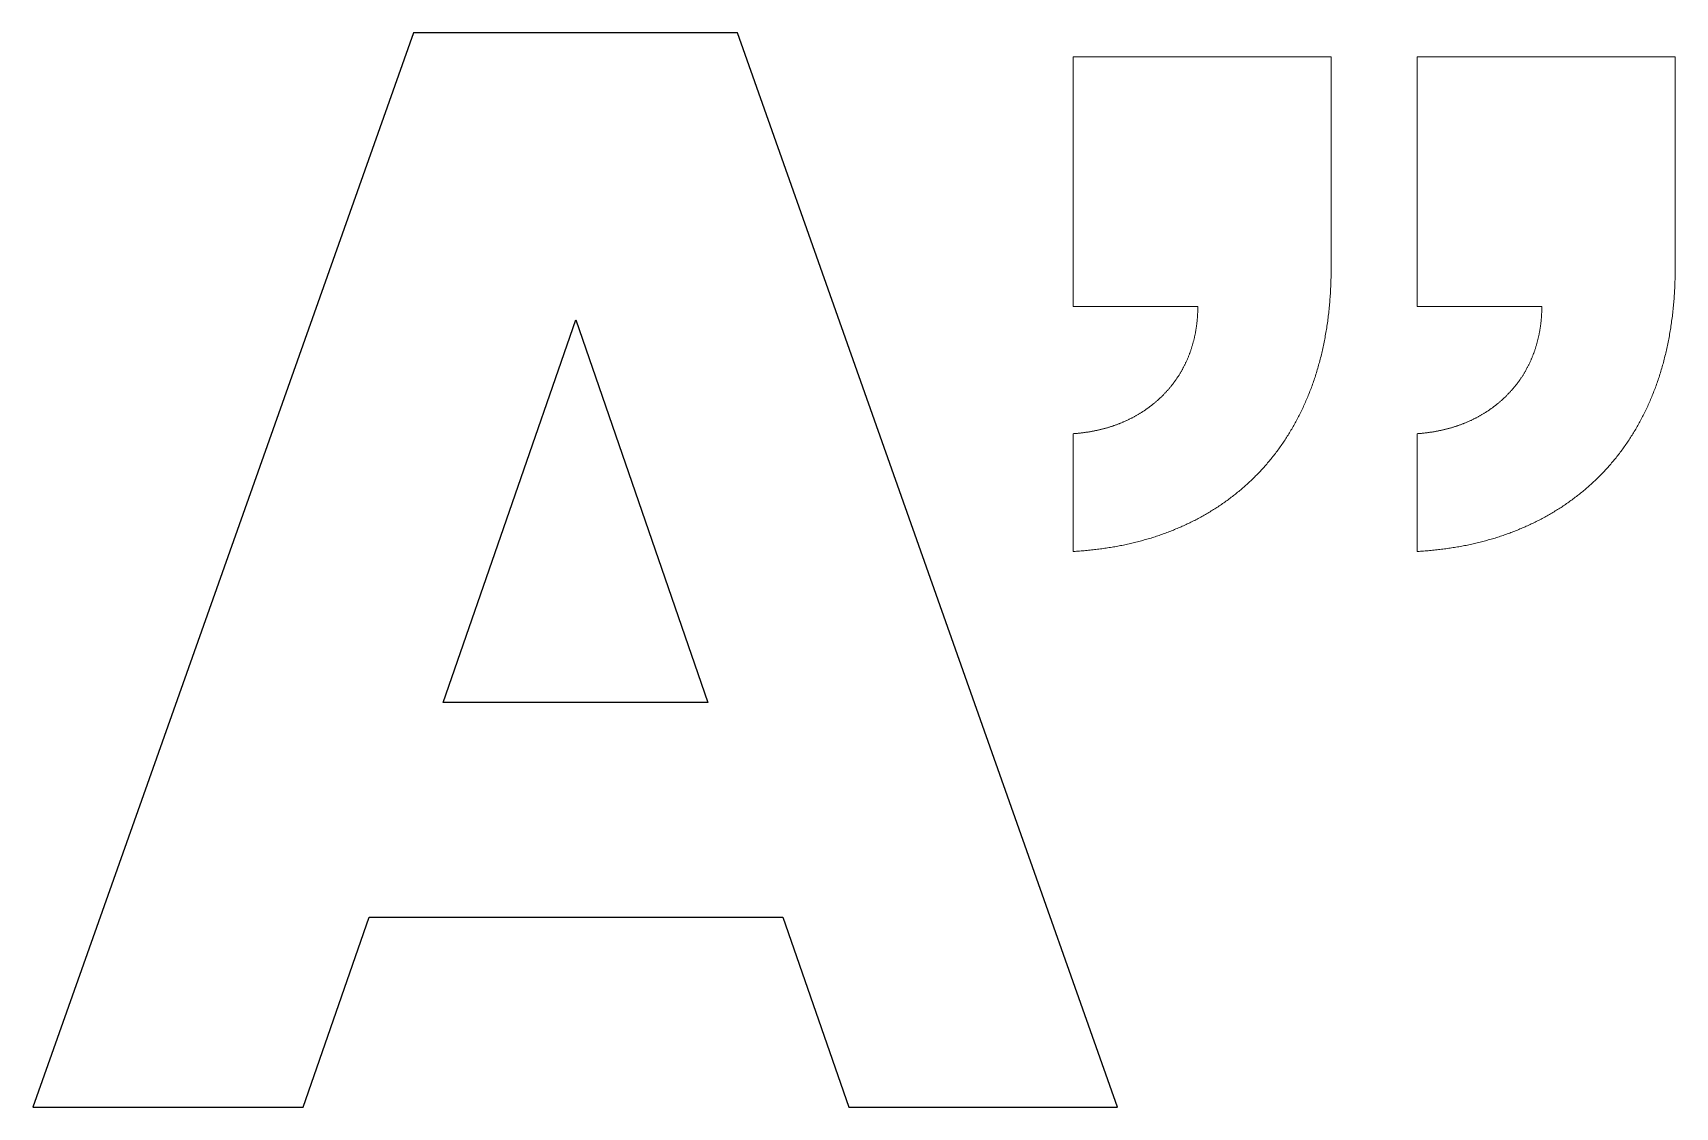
# Model space of a CAD drawing. Extents: x 0 to 244, y 0 to 160.
import ezdxf

# ---------------------------------------------------------------- set-up
doc = ezdxf.new("R2010")
doc.units = 0
doc.header["$MEASUREMENT"] = 0
doc.layers.get('0').update_dxf_attribs({"linetype": 'CONTINUOUS'})
doc.layers.add('Layer 1', color=7, linetype='CONTINUOUS')
doc.layers.add('LAYER_1', color=7, linetype='CONTINUOUS')

msp = doc.modelspace()

# ---------------------------------------------------------------- linework, layer by layer
msp.add_lwpolyline([(80.6, 116.9), (100.2, 60.1), (60.9, 60.1)], close=True)
at = {"layer": 'Layer 1', "lineweight": 0}
for points in [[(154.39, 118.89), (154.39, 118.89), (154.39, 118.89), (154.39, 118.89), (154.4, 118.89), (154.4, 118.89), (154.41, 118.89), (154.42, 118.89), (154.43, 118.89), (154.44, 118.89), (154.45, 118.89), (154.46, 118.89), (154.48, 118.89), (154.49, 118.89), (154.51, 118.89), (154.53, 118.89), (154.55, 118.89), (154.57, 118.89), (154.59, 118.89), (154.61, 118.89), (154.63, 118.89), (154.66, 118.89), (154.69, 118.89), (154.71, 118.89), (154.74, 118.89), (154.77, 118.89), (154.8, 118.89), (154.83, 118.89), (154.86, 118.89), (154.9, 118.89), (154.93, 118.89), (154.97, 118.89), (155, 118.89), (155.04, 118.89), (155.08, 118.89), (155.12, 118.89), (155.16, 118.89), (155.2, 118.89), (155.24, 118.89), (155.29, 118.89), (155.33, 118.89), (155.38, 118.89), (155.42, 118.89), (155.47, 118.89), (155.52, 118.89), (155.57, 118.89), (155.62, 118.89), (155.67, 118.89), (155.72, 118.89), (155.77, 118.89), (155.82, 118.89), (155.88, 118.89), (155.93, 118.89), (155.99, 118.89), (156.05, 118.89), (156.1, 118.89), (156.16, 118.89), (156.22, 118.89), (156.28, 118.89), (156.34, 118.89), (156.4, 118.89), (156.47, 118.89), (156.53, 118.89), (156.59, 118.89), (156.66, 118.89), (156.72, 118.89), (156.79, 118.89), (156.85, 118.89), (156.92, 118.89), (156.99, 118.89), (157.06, 118.89), (157.13, 118.89), (157.2, 118.89), (157.27, 118.89), (157.34, 118.89), (157.41, 118.89), (157.49, 118.89), (157.56, 118.89), (157.63, 118.89), (157.71, 118.89), (157.78, 118.89), (157.86, 118.89), (157.93, 118.89), (158.01, 118.89), (158.09, 118.89), (158.17, 118.89), (158.24, 118.89), (158.32, 118.89), (158.4, 118.89), (158.48, 118.89), (158.56, 118.89), (158.65, 118.89), (158.73, 118.89), (158.81, 118.89), (158.89, 118.89), (158.97, 118.89), (159.06, 118.89), (159.14, 118.89), (159.23, 118.89), (159.31, 118.89), (159.4, 118.89), (159.48, 118.89), (159.57, 118.89), (159.74, 118.89), (159.92, 118.89), (160.09, 118.89), (160.27, 118.89), (160.45, 118.89), (160.63, 118.89), (160.81, 118.89), (160.99, 118.89), (161.17, 118.89), (161.36, 118.89), (161.54, 118.89), (161.73, 118.89), (161.92, 118.89), (162.1, 118.89), (162.29, 118.89), (162.48, 118.89), (162.67, 118.89), (163.05, 118.89), (163.42, 118.89), (164.18, 118.89), (164.56, 118.89), (164.75, 118.89), (164.94, 118.89), (165.13, 118.89), (165.31, 118.89), (165.5, 118.89), (165.69, 118.89), (165.87, 118.89), (166.06, 118.89), (166.24, 118.89), (166.42, 118.89), (166.6, 118.89), (166.78, 118.89), (166.96, 118.89), (167.14, 118.89), (167.32, 118.89), (167.49, 118.89), (167.67, 118.89), (167.75, 118.89), (167.84, 118.89), (167.92, 118.89), (168.01, 118.89), (168.09, 118.89), (168.18, 118.89), (168.26, 118.89), (168.34, 118.89), (168.43, 118.89), (168.51, 118.89), (168.59, 118.89), (168.67, 118.89), (168.75, 118.89), (168.83, 118.89), (168.91, 118.89), (168.99, 118.89), (169.07, 118.89), (169.15, 118.89), (169.23, 118.89), (169.31, 118.89), (169.38, 118.89), (169.46, 118.89), (169.53, 118.89), (169.61, 118.89), (169.68, 118.89), (169.76, 118.89), (169.83, 118.89), (169.9, 118.89), (169.97, 118.89), (170.04, 118.89), (170.12, 118.89), (170.19, 118.89), (170.25, 118.89), (170.32, 118.89), (170.39, 118.89), (170.46, 118.89), (170.52, 118.89), (170.59, 118.89), (170.65, 118.89), (170.72, 118.89), (170.78, 118.89), (170.84, 118.89), (170.91, 118.89), (170.97, 118.89), (171.03, 118.89), (171.09, 118.89), (171.15, 118.89), (171.2, 118.89), (171.26, 118.89), (171.32, 118.89), (171.37, 118.89), (171.43, 118.89), (171.48, 118.89), (171.54, 118.89), (171.59, 118.89), (171.64, 118.89), (171.69, 118.89), (171.74, 118.89), (171.79, 118.89), (171.83, 118.89), (171.88, 118.89), (171.93, 118.89), (171.97, 118.89), (172.02, 118.89), (172.06, 118.89), (172.1, 118.89), (172.14, 118.89), (172.18, 118.89), (172.22, 118.89), (172.26, 118.89), (172.3, 118.89), (172.33, 118.89), (172.37, 118.89), (172.4, 118.89), (172.43, 118.89), (172.47, 118.89), (172.5, 118.89), (172.53, 118.89), (172.56, 118.89), (172.58, 118.89), (172.61, 118.89), (172.63, 118.89), (172.66, 118.89), (172.68, 118.89), (172.7, 118.89), (172.73, 118.89), (172.74, 118.89), (172.76, 118.89), (172.78, 118.89), (172.8, 118.89), (172.81, 118.89), (172.83, 118.89), (172.84, 118.89), (172.85, 118.89), (172.86, 118.89), (172.87, 118.89), (172.88, 118.89), (172.88, 118.89), (172.89, 118.89), (172.89, 118.89), (172.89, 118.89), (172.9, 118.89), (172.9, 118.89), (172.9, 118.89), (172.9, 118.89), (172.9, 118.89), (172.9, 118.89), (172.9, 118.88), (172.9, 118.87), (172.9, 118.84), (172.9, 118.73), (172.89, 118.61), (172.89, 118.5), (172.89, 118.39), (172.89, 118.27), (172.88, 118.16), (172.88, 118.05), (172.88, 117.94), (172.87, 117.83), (172.87, 117.71), (172.86, 117.6), (172.85, 117.49), (172.85, 117.38), (172.84, 117.27), (172.83, 117.16), (172.82, 117.05), (172.81, 116.94), (172.8, 116.84), (172.79, 116.73), (172.78, 116.62), (172.77, 116.51), (172.76, 116.4), (172.74, 116.29), (172.73, 116.19), (172.72, 116.08), (172.7, 115.97), (172.69, 115.87), (172.67, 115.76), (172.66, 115.66), (172.64, 115.55), (172.62, 115.45), (172.6, 115.34), (172.59, 115.24), (172.57, 115.13), (172.55, 115.03), (172.53, 114.92), (172.51, 114.82), (172.49, 114.72), (172.47, 114.62), (172.45, 114.51), (172.42, 114.41), (172.4, 114.31), (172.38, 114.21), (172.35, 114.11), (172.33, 114.01), (172.31, 113.91), (172.28, 113.81), (172.26, 113.71), (172.23, 113.61), (172.2, 113.51), (172.17, 113.41), (172.15, 113.31), (172.12, 113.21), (172.09, 113.11), (172.06, 113.01), (172.03, 112.92), (172, 112.82), (171.97, 112.72), (171.94, 112.63), (171.91, 112.53), (171.88, 112.43), (171.84, 112.34), (171.81, 112.24), (171.78, 112.15), (171.74, 112.05), (171.71, 111.96), (171.67, 111.87), (171.64, 111.77), (171.6, 111.68), (171.57, 111.59), (171.53, 111.49), (171.49, 111.4), (171.45, 111.31), (171.42, 111.22), (171.38, 111.12), (171.34, 111.03), (171.3, 110.94), (171.26, 110.85), (171.22, 110.76), (171.18, 110.67), (171.13, 110.58), (171.09, 110.49), (171.05, 110.41), (171.01, 110.32), (170.96, 110.23), (170.92, 110.14), (170.88, 110.05), (170.83, 109.97), (170.79, 109.88), (170.74, 109.79), (170.69, 109.71), (170.65, 109.62), (170.6, 109.54), (170.55, 109.45), (170.51, 109.37), (170.46, 109.28), (170.41, 109.2), (170.36, 109.11), (170.31, 109.03), (170.26, 108.95), (170.21, 108.86), (170.16, 108.78), (170.11, 108.7), (170.06, 108.62), (170.01, 108.54), (169.95, 108.45), (169.9, 108.37), (169.85, 108.29), (169.79, 108.21), (169.74, 108.13), (169.68, 108.05), (169.63, 107.98), (169.57, 107.9), (169.52, 107.82), (169.46, 107.74), (169.41, 107.66), (169.35, 107.59), (169.29, 107.51), (169.23, 107.43), (169.17, 107.36), (169.12, 107.28), (169.06, 107.2), (169, 107.13), (168.94, 107.05), (168.88, 106.98), (168.82, 106.91), (168.76, 106.83), (168.7, 106.76), (168.63, 106.69), (168.57, 106.61), (168.51, 106.54), (168.45, 106.47), (168.38, 106.4), (168.32, 106.33), (168.25, 106.26), (168.19, 106.18), (168.13, 106.11), (168.06, 106.04), (167.99, 105.98), (167.93, 105.91), (167.86, 105.84), (167.8, 105.77), (167.73, 105.7), (167.66, 105.63), (167.59, 105.57), (167.53, 105.5), (167.46, 105.43), (167.39, 105.37), (167.32, 105.3), (167.25, 105.24), (167.18, 105.17), (167.11, 105.11), (167.04, 105.04), (166.97, 104.98), (166.9, 104.91), (166.82, 104.85), (166.75, 104.79), (166.68, 104.73), (166.61, 104.66), (166.53, 104.6), (166.46, 104.54), (166.39, 104.48), (166.31, 104.42), (166.24, 104.36), (166.16, 104.3), (166.09, 104.24), (166.01, 104.18), (165.94, 104.12), (165.86, 104.06), (165.78, 104.01), (165.71, 103.95), (165.63, 103.89), (165.55, 103.84), (165.47, 103.78), (165.4, 103.72), (165.32, 103.67), (165.24, 103.61), (165.16, 103.56), (165.08, 103.5), (165, 103.45), (164.92, 103.4), (164.84, 103.34), (164.76, 103.29), (164.68, 103.24), (164.6, 103.18), (164.52, 103.13), (164.43, 103.08), (164.35, 103.03), (164.27, 102.98), (164.19, 102.93), (164.1, 102.88), (164.02, 102.83), (163.94, 102.78), (163.85, 102.73), (163.77, 102.69), (163.68, 102.64), (163.6, 102.59), (163.51, 102.54), (163.43, 102.5), (163.34, 102.45), (163.26, 102.4), (163.17, 102.36), (163.08, 102.31), (163, 102.27), (162.91, 102.23), (162.82, 102.18), (162.73, 102.14), (162.65, 102.1), (162.56, 102.05), (162.47, 102.01), (162.38, 101.97), (162.29, 101.93), (162.2, 101.89), (162.11, 101.85), (162.02, 101.81), (161.93, 101.77), (161.84, 101.73), (161.75, 101.69), (161.66, 101.65), (161.57, 101.61), (161.48, 101.57), (161.38, 101.54), (161.29, 101.5), (161.2, 101.46), (161.11, 101.43), (161.01, 101.39), (160.92, 101.36), (160.83, 101.32), (160.73, 101.29), (160.64, 101.25), (160.55, 101.22), (160.45, 101.19), (160.36, 101.16), (160.26, 101.12), (160.17, 101.09), (160.07, 101.06), (159.98, 101.03), (159.88, 101), (159.79, 100.97), (159.69, 100.94), (159.59, 100.91), (159.5, 100.88), (159.4, 100.85), (159.3, 100.82), (159.21, 100.8), (159.11, 100.77), (159.01, 100.74), (158.91, 100.72), (158.81, 100.69), (158.72, 100.67), (158.62, 100.64), (158.52, 100.62), (158.42, 100.59), (158.32, 100.57), (158.22, 100.54), (158.12, 100.52), (158.02, 100.5), (157.92, 100.48), (157.82, 100.46), (157.72, 100.44), (157.62, 100.41), (157.52, 100.39), (157.42, 100.37), (157.32, 100.36), (157.21, 100.34), (157.11, 100.32), (157.01, 100.3), (156.91, 100.28), (156.81, 100.27), (156.7, 100.25), (156.6, 100.23), (156.5, 100.22), (156.39, 100.2), (156.29, 100.19), (156.19, 100.17), (156.08, 100.16), (155.98, 100.14), (155.88, 100.13), (155.77, 100.12), (155.67, 100.11), (155.56, 100.09), (155.46, 100.08), (155.35, 100.07), (155.25, 100.06), (155.14, 100.05), (155.04, 100.04), (154.93, 100.03), (154.83, 100.02), (154.72, 100.02), (154.61, 100.01), (154.51, 100), (154.4, 99.99), (154.39, 99.99), (154.39, 99.99), (154.39, 99.99), (154.39, 99.99), (154.39, 99.99), (154.39, 99.99), (154.39, 99.99), (154.39, 99.99), (154.39, 99.99), (154.39, 99.98), (154.39, 99.98), (154.39, 99.97), (154.39, 99.97), (154.39, 99.96), (154.39, 99.95), (154.39, 99.94), (154.39, 99.92), (154.39, 99.91), (154.39, 99.9), (154.39, 99.88), (154.39, 99.86), (154.39, 99.85), (154.39, 99.83), (154.39, 99.81), (154.39, 99.79), (154.39, 99.76), (154.39, 99.74), (154.39, 99.72), (154.39, 99.69), (154.39, 99.66), (154.39, 99.64), (154.39, 99.61), (154.39, 99.58), (154.39, 99.55), (154.39, 99.52), (154.39, 99.48), (154.39, 99.45), (154.39, 99.42), (154.39, 99.38), (154.39, 99.35), (154.39, 99.31), (154.39, 99.27), (154.39, 99.23), (154.39, 99.19), (154.39, 99.15), (154.39, 99.11), (154.39, 99.07), (154.39, 99.02), (154.39, 98.98), (154.39, 98.93), (154.39, 98.89), (154.39, 98.84), (154.39, 98.79), (154.39, 98.74), (154.39, 98.69), (154.39, 98.64), (154.39, 98.59), (154.39, 98.54), (154.39, 98.49), (154.39, 98.43), (154.39, 98.38), (154.39, 98.32), (154.39, 98.27), (154.39, 98.21), (154.39, 98.16), (154.39, 98.1), (154.39, 98.04), (154.39, 97.98), (154.39, 97.92), (154.39, 97.86), (154.39, 97.8), (154.39, 97.73), (154.39, 97.67), (154.39, 97.61), (154.39, 97.54), (154.39, 97.48), (154.39, 97.41), (154.39, 97.35), (154.39, 97.28), (154.39, 97.21), (154.39, 97.14), (154.39, 97.08), (154.39, 97.01), (154.39, 96.94), (154.39, 96.87), (154.39, 96.8), (154.39, 96.72), (154.39, 96.65), (154.39, 96.58), (154.39, 96.51), (154.39, 96.43), (154.39, 96.36), (154.39, 96.28), (154.39, 96.21), (154.39, 96.13), (154.39, 96.06), (154.39, 95.98), (154.39, 95.9), (154.39, 95.83), (154.39, 95.75), (154.39, 95.67), (154.39, 95.59), (154.39, 95.51), (154.39, 95.43), (154.39, 95.35), (154.39, 95.19), (154.39, 95.03), (154.39, 94.86), (154.39, 94.7), (154.39, 94.53), (154.39, 94.36), (154.39, 94.19), (154.39, 94.02), (154.39, 93.85), (154.39, 93.68), (154.39, 93.51), (154.39, 93.33), (154.39, 93.16), (154.39, 92.98), (154.39, 92.8), (154.39, 92.63), (154.39, 92.45), (154.39, 92.27), (154.39, 91.91), (154.39, 91.56), (154.39, 90.84), (154.39, 90.48), (154.39, 90.12), (154.39, 89.95), (154.39, 89.77), (154.39, 89.59), (154.39, 89.42), (154.39, 89.24), (154.39, 89.07), (154.39, 88.89), (154.39, 88.72), (154.39, 88.55), (154.39, 88.38), (154.39, 88.21), (154.39, 88.04), (154.39, 87.87), (154.39, 87.7), (154.39, 87.54), (154.39, 87.38), (154.39, 87.21), (154.39, 87.13), (154.39, 87.05), (154.39, 86.97), (154.39, 86.9), (154.39, 86.82), (154.39, 86.74), (154.39, 86.66), (154.39, 86.58), (154.39, 86.51), (154.39, 86.43), (154.39, 86.35), (154.39, 86.28), (154.39, 86.2), (154.39, 86.13), (154.39, 86.05), (154.39, 85.98), (154.39, 85.91), (154.39, 85.84), (154.39, 85.76), (154.39, 85.69), (154.39, 85.62), (154.39, 85.55), (154.39, 85.48), (154.39, 85.41), (154.39, 85.34), (154.39, 85.28), (154.39, 85.21), (154.39, 85.14), (154.39, 85.08), (154.39, 85.01), (154.39, 84.95), (154.39, 84.88), (154.39, 84.82), (154.39, 84.76), (154.39, 84.69), (154.39, 84.63), (154.39, 84.57), (154.39, 84.51), (154.39, 84.45), (154.39, 84.39), (154.39, 84.33), (154.39, 84.28), (154.39, 84.22), (154.39, 84.17), (154.39, 84.11), (154.39, 84.06), (154.39, 84), (154.39, 83.95), (154.39, 83.9), (154.39, 83.85), (154.39, 83.8), (154.39, 83.75), (154.39, 83.7), (154.39, 83.65), (154.39, 83.61), (154.39, 83.56), (154.39, 83.51), (154.39, 83.47), (154.39, 83.43), (154.39, 83.38), (154.39, 83.34), (154.39, 83.3), (154.39, 83.26), (154.39, 83.22), (154.39, 83.18), (154.39, 83.15), (154.39, 83.11), (154.39, 83.08), (154.39, 83.04), (154.39, 83.01), (154.39, 82.98), (154.39, 82.95), (154.39, 82.92), (154.39, 82.89), (154.39, 82.86), (154.39, 82.83), (154.39, 82.8), (154.39, 82.78), (154.39, 82.76), (154.39, 82.73), (154.39, 82.71), (154.39, 82.69), (154.39, 82.67), (154.39, 82.65), (154.39, 82.63), (154.39, 82.62), (154.39, 82.6), (154.39, 82.59), (154.39, 82.57), (154.39, 82.56), (154.39, 82.55), (154.39, 82.54), (154.39, 82.53), (154.39, 82.52), (154.39, 82.52), (154.39, 82.51), (154.39, 82.51), (154.39, 82.51), (154.39, 82.5), (154.39, 82.5), (154.39, 82.5), (154.39, 82.5), (154.39, 82.5), (154.39, 82.5), (154.39, 82.5), (154.39, 82.5), (154.4, 82.5), (154.45, 82.51), (154.68, 82.52), (154.9, 82.53), (155.12, 82.55), (155.35, 82.56), (155.57, 82.58), (155.79, 82.6), (156.02, 82.62), (156.24, 82.64), (156.46, 82.66), (156.68, 82.68), (156.9, 82.7), (157.12, 82.72), (157.34, 82.74), (157.56, 82.77), (157.78, 82.79), (158, 82.82), (158.22, 82.85), (158.43, 82.88), (158.65, 82.91), (158.87, 82.94), (159.08, 82.97), (159.3, 83), (159.51, 83.03), (159.73, 83.07), (159.94, 83.1), (160.16, 83.14), (160.37, 83.17), (160.58, 83.21), (160.8, 83.25), (161.01, 83.29), (161.22, 83.33), (161.43, 83.37), (161.64, 83.41), (161.85, 83.45), (162.06, 83.5), (162.27, 83.54), (162.48, 83.59), (162.69, 83.64), (162.9, 83.68), (163.1, 83.73), (163.31, 83.78), (163.52, 83.83), (163.72, 83.88), (163.93, 83.93), (164.13, 83.99), (164.34, 84.04), (164.54, 84.1), (164.75, 84.15), (164.95, 84.21), (165.15, 84.27), (165.35, 84.32), (165.55, 84.38), (165.75, 84.44), (165.95, 84.5), (166.15, 84.57), (166.35, 84.63), (166.55, 84.69), (166.75, 84.76), (166.95, 84.82), (167.14, 84.89), (167.34, 84.96), (167.54, 85.03), (167.73, 85.1), (167.93, 85.17), (168.12, 85.24), (168.31, 85.31), (168.51, 85.38), (168.7, 85.46), (168.89, 85.53), (169.08, 85.61), (169.27, 85.68), (169.46, 85.76), (169.65, 85.84), (169.84, 85.92), (170.03, 86), (170.22, 86.08), (170.41, 86.16), (170.59, 86.24), (170.78, 86.33), (170.97, 86.41), (171.15, 86.5), (171.33, 86.59), (171.52, 86.67), (171.7, 86.76), (171.88, 86.85), (172.07, 86.94), (172.25, 87.03), (172.43, 87.12), (172.61, 87.22), (172.79, 87.31), (172.97, 87.4), (173.14, 87.5), (173.32, 87.6), (173.5, 87.69), (173.67, 87.79), (173.85, 87.89), (174.03, 87.99), (174.2, 88.09), (174.37, 88.19), (174.55, 88.3), (174.72, 88.4), (174.89, 88.51), (175.06, 88.61), (175.23, 88.72), (175.4, 88.82), (175.57, 88.93), (175.74, 89.04), (175.91, 89.15), (176.07, 89.26), (176.24, 89.37), (176.41, 89.49), (176.57, 89.6), (176.74, 89.72), (176.9, 89.83), (177.06, 89.95), (177.23, 90.06), (177.39, 90.18), (177.55, 90.3), (177.71, 90.42), (177.87, 90.54), (178.03, 90.66), (178.18, 90.79), (178.34, 90.91), (178.5, 91.03), (178.66, 91.16), (178.81, 91.29), (178.96, 91.41), (179.12, 91.54), (179.27, 91.67), (179.42, 91.8), (179.58, 91.93), (179.73, 92.06), (179.88, 92.19), (180.03, 92.33), (180.18, 92.46), (180.32, 92.6), (180.47, 92.73), (180.62, 92.87), (180.76, 93.01), (180.91, 93.15), (181.05, 93.28), (181.2, 93.43), (181.34, 93.57), (181.48, 93.71), (181.62, 93.85), (181.76, 94), (181.9, 94.14), (182.04, 94.29), (182.18, 94.43), (182.32, 94.58), (182.45, 94.73), (182.59, 94.88), (182.72, 95.03), (182.86, 95.18), (182.99, 95.33), (183.12, 95.48), (183.26, 95.64), (183.39, 95.79), (183.52, 95.95), (183.65, 96.11), (183.78, 96.26), (183.9, 96.42), (184.03, 96.58), (184.16, 96.74), (184.28, 96.9), (184.41, 97.06), (184.53, 97.23), (184.65, 97.39), (184.78, 97.55), (184.9, 97.72), (185.02, 97.89), (185.14, 98.05), (185.26, 98.22), (185.37, 98.39), (185.49, 98.56), (185.61, 98.73), (185.72, 98.9), (185.84, 99.07), (185.95, 99.25), (186.06, 99.42), (186.18, 99.6), (186.29, 99.77), (186.4, 99.95), (186.51, 100.13), (186.62, 100.31), (186.72, 100.49), (186.83, 100.67), (186.94, 100.85), (187.04, 101.03), (187.15, 101.21), (187.25, 101.4), (187.35, 101.58), (187.45, 101.77), (187.55, 101.95), (187.65, 102.14), (187.75, 102.33), (187.85, 102.52), (187.95, 102.71), (188.04, 102.9), (188.14, 103.09), (188.23, 103.28), (188.33, 103.48), (188.42, 103.67), (188.51, 103.87), (188.6, 104.06), (188.69, 104.26), (188.78, 104.46), (188.87, 104.66), (188.95, 104.86), (189.04, 105.06), (189.13, 105.26), (189.21, 105.46), (189.29, 105.67), (189.38, 105.87), (189.46, 106.08), (189.54, 106.28), (189.62, 106.49), (189.7, 106.7), (189.77, 106.9), (189.85, 107.11), (189.93, 107.32), (190, 107.54), (190.07, 107.75), (190.15, 107.96), (190.22, 108.17), (190.29, 108.39), (190.36, 108.6), (190.43, 108.82), (190.5, 109.04), (190.56, 109.26), (190.63, 109.48), (190.69, 109.7), (190.76, 109.92), (190.82, 110.14), (190.88, 110.36), (190.94, 110.58), (191, 110.81), (191.06, 111.03), (191.12, 111.26), (191.18, 111.49), (191.23, 111.72), (191.29, 111.94), (191.34, 112.17), (191.39, 112.4), (191.45, 112.64), (191.5, 112.87), (191.55, 113.1), (191.6, 113.33), (191.64, 113.57), (191.69, 113.81), (191.74, 114.04), (191.78, 114.28), (191.82, 114.52), (191.87, 114.76), (191.91, 115), (191.95, 115.24), (191.99, 115.48), (192.03, 115.72), (192.06, 115.97), (192.1, 116.21), (192.13, 116.46), (192.17, 116.7), (192.2, 116.95), (192.23, 117.2), (192.26, 117.45), (192.29, 117.7), (192.32, 117.95), (192.35, 118.2), (192.38, 118.45), (192.4, 118.7), (192.43, 118.96), (192.45, 119.21), (192.47, 119.47), (192.49, 119.72), (192.51, 119.98), (192.53, 120.24), (192.55, 120.5), (192.57, 120.76), (192.58, 121.02), (192.6, 121.28), (192.61, 121.54), (192.62, 121.81), (192.63, 122.07), (192.64, 122.34), (192.65, 122.6), (192.66, 122.87), (192.67, 123.14), (192.67, 123.41), (192.68, 123.68), (192.68, 123.95), (192.68, 124.22), (192.68, 124.49), (192.68, 124.56), (192.68, 124.57), (192.68, 124.57), (192.68, 124.57), (192.68, 124.57), (192.68, 124.57), (192.68, 124.57), (192.68, 124.57), (192.68, 124.57), (192.68, 124.57), (192.68, 124.57), (192.68, 124.57), (192.68, 124.58), (192.68, 124.58), (192.68, 124.58), (192.68, 124.59), (192.68, 124.59), (192.68, 124.6), (192.68, 124.6), (192.68, 124.61), (192.68, 124.62), (192.68, 124.62), (192.68, 124.63), (192.68, 124.64), (192.68, 124.65), (192.68, 124.66), (192.68, 124.67), (192.68, 124.68), (192.68, 124.69), (192.68, 124.7), (192.68, 124.72), (192.68, 124.73), (192.68, 124.74), (192.68, 124.75), (192.68, 124.77), (192.68, 124.78), (192.68, 124.8), (192.68, 124.81), (192.68, 124.83), (192.68, 124.85), (192.68, 124.86), (192.68, 124.88), (192.68, 124.9), (192.68, 124.92), (192.68, 124.94), (192.68, 124.96), (192.68, 124.98), (192.68, 125), (192.68, 125.02), (192.68, 125.04), (192.68, 125.06), (192.68, 125.08), (192.68, 125.11), (192.68, 125.13), (192.68, 125.15), (192.68, 125.18), (192.68, 125.2), (192.68, 125.23), (192.68, 125.25), (192.68, 125.28), (192.68, 125.31), (192.68, 125.33), (192.68, 125.36), (192.68, 125.39), (192.68, 125.42), (192.68, 125.44), (192.68, 125.47), (192.68, 125.5), (192.68, 125.53), (192.68, 125.56), (192.68, 125.59), (192.68, 125.63), (192.68, 125.66), (192.68, 125.69), (192.68, 125.72), (192.68, 125.76), (192.68, 125.79), (192.68, 125.82), (192.68, 125.86), (192.68, 125.89), (192.68, 125.93), (192.68, 125.96), (192.68, 126), (192.68, 126.04), (192.68, 126.07), (192.68, 126.11), (192.68, 126.15), (192.68, 126.18), (192.68, 126.22), (192.68, 126.26), (192.68, 126.3), (192.68, 126.34), (192.68, 126.38), (192.68, 126.46), (192.68, 126.54), (192.68, 126.63), (192.68, 126.71), (192.68, 126.8), (192.68, 126.89), (192.68, 126.98), (192.68, 127.07), (192.68, 127.16), (192.68, 127.26), (192.68, 127.35), (192.68, 127.45), (192.68, 127.55), (192.68, 127.65), (192.68, 127.75), (192.68, 127.85), (192.68, 127.96), (192.68, 128.06), (192.68, 128.17), (192.68, 128.28), (192.68, 128.39), (192.68, 128.5), (192.68, 128.61), (192.68, 128.72), (192.68, 128.83), (192.68, 128.95), (192.68, 129.07), (192.68, 129.18), (192.68, 129.3), (192.68, 129.42), (192.68, 129.54), (192.68, 129.66), (192.68, 129.79), (192.68, 129.91), (192.68, 130.04), (192.68, 130.16), (192.68, 130.29), (192.68, 130.42), (192.68, 130.55), (192.68, 130.68), (192.68, 130.81), (192.68, 130.94), (192.68, 131.07), (192.68, 131.21), (192.68, 131.34), (192.68, 131.48), (192.68, 131.61), (192.68, 131.75), (192.68, 131.89), (192.68, 132.03), (192.68, 132.17), (192.68, 132.31), (192.68, 132.45), (192.68, 132.59), (192.68, 132.73), (192.68, 132.88), (192.68, 133.02), (192.68, 133.17), (192.68, 133.31), (192.68, 133.46), (192.68, 133.61), (192.68, 133.75), (192.68, 133.9), (192.68, 134.05), (192.68, 134.2), (192.68, 134.35), (192.68, 134.5), (192.68, 134.65), (192.68, 134.8), (192.68, 134.96), (192.68, 135.11), (192.68, 135.26), (192.68, 135.42), (192.68, 135.57), (192.68, 135.72), (192.68, 135.88), (192.68, 136.03), (192.68, 136.35), (192.68, 136.66), (192.68, 136.97), (192.68, 137.29), (192.68, 137.61), (192.68, 137.93), (192.68, 138.25), (192.68, 138.57), (192.68, 138.89), (192.68, 139.21), (192.68, 139.53), (192.68, 140.82), (192.68, 141.46), (192.68, 141.78), (192.68, 142.1), (192.68, 142.42), (192.68, 142.74), (192.68, 143.06), (192.68, 143.37), (192.68, 143.69), (192.68, 144), (192.68, 144.31), (192.68, 144.47), (192.68, 144.63), (192.68, 144.78), (192.68, 144.94), (192.68, 145.09), (192.68, 145.24), (192.68, 145.4), (192.68, 145.55), (192.68, 145.7), (192.68, 145.85), (192.68, 146.01), (192.68, 146.16), (192.68, 146.31), (192.68, 146.46), (192.68, 146.6), (192.68, 146.75), (192.68, 146.9), (192.68, 147.05), (192.68, 147.19), (192.68, 147.34), (192.68, 147.48), (192.68, 147.63), (192.68, 147.77), (192.68, 147.92), (192.68, 148.06), (192.68, 148.2), (192.68, 148.34), (192.68, 148.48), (192.68, 148.62), (192.68, 148.76), (192.68, 148.89), (192.68, 149.03), (192.68, 149.17), (192.68, 149.3), (192.68, 149.44), (192.68, 149.57), (192.68, 149.7), (192.68, 149.83), (192.68, 149.96), (192.68, 150.09), (192.68, 150.22), (192.68, 150.35), (192.68, 150.47), (192.68, 150.6), (192.68, 150.72), (192.68, 150.85), (192.68, 150.97), (192.68, 151.09), (192.68, 151.21), (192.68, 151.33), (192.68, 151.44), (192.68, 151.56), (192.68, 151.68), (192.68, 151.79), (192.68, 151.9), (192.68, 152.01), (192.68, 152.13), (192.68, 152.23), (192.68, 152.34), (192.68, 152.45), (192.68, 152.55), (192.68, 152.66), (192.68, 152.76), (192.68, 152.86), (192.68, 152.96), (192.68, 153.06), (192.68, 153.16), (192.68, 153.26), (192.68, 153.35), (192.68, 153.44), (192.68, 153.53), (192.68, 153.63), (192.68, 153.71), (192.68, 153.8), (192.68, 153.89), (192.68, 153.97), (192.68, 154.05), (192.68, 154.14), (192.68, 154.18), (192.68, 154.22), (192.68, 154.25), (192.68, 154.29), (192.68, 154.33), (192.68, 154.37), (192.68, 154.41), (192.68, 154.44), (192.68, 154.48), (192.68, 154.52), (192.68, 154.55), (192.68, 154.59), (192.68, 154.62), (192.68, 154.66), (192.68, 154.69), (192.68, 154.73), (192.68, 154.76), (192.68, 154.79), (192.68, 154.83), (192.68, 154.86), (192.68, 154.89), (192.68, 154.92), (192.68, 154.95), (192.68, 154.98), (192.68, 155.02), (192.68, 155.04), (192.68, 155.07), (192.68, 155.1), (192.68, 155.13), (192.68, 155.16), (192.68, 155.19), (192.68, 155.21), (192.68, 155.24), (192.68, 155.27), (192.68, 155.29), (192.68, 155.32), (192.68, 155.34), (192.68, 155.37), (192.68, 155.39), (192.68, 155.41), (192.68, 155.44), (192.68, 155.46), (192.68, 155.48), (192.68, 155.5), (192.68, 155.52), (192.68, 155.54), (192.68, 155.56), (192.68, 155.58), (192.68, 155.6), (192.68, 155.62), (192.68, 155.64), (192.68, 155.66), (192.68, 155.68), (192.68, 155.69), (192.68, 155.71), (192.68, 155.72), (192.68, 155.74), (192.68, 155.75), (192.68, 155.77), (192.68, 155.78), (192.68, 155.8), (192.68, 155.81), (192.68, 155.82), (192.68, 155.83), (192.68, 155.84), (192.68, 155.85), (192.68, 155.86), (192.68, 155.87), (192.68, 155.88), (192.68, 155.89), (192.68, 155.9), (192.68, 155.91), (192.68, 155.91), (192.68, 155.92), (192.68, 155.93), (192.68, 155.93), (192.68, 155.94), (192.68, 155.94), (192.68, 155.95), (192.68, 155.95), (192.68, 155.95), (192.68, 155.95), (192.68, 155.96), (192.68, 155.96), (192.68, 155.96), (192.68, 155.96), (192.68, 155.96), (192.68, 155.96), (192.68, 155.96), (192.68, 155.96), (192.67, 155.96), (192.67, 155.96), (192.66, 155.96), (192.66, 155.96), (192.65, 155.96), (192.65, 155.96), (192.64, 155.96), (192.63, 155.96), (192.62, 155.96), (192.61, 155.96), (192.61, 155.96), (192.59, 155.96), (192.58, 155.96), (192.57, 155.96), (192.56, 155.96), (192.55, 155.96), (192.53, 155.96), (192.52, 155.96), (192.51, 155.96), (192.49, 155.96), (192.47, 155.96), (192.46, 155.96), (192.44, 155.96), (192.42, 155.96), (192.4, 155.96), (192.39, 155.96), (192.37, 155.96), (192.35, 155.96), (192.32, 155.96), (192.3, 155.96), (192.28, 155.96), (192.26, 155.96), (192.24, 155.96), (192.21, 155.96), (192.19, 155.96), (192.16, 155.96), (192.14, 155.96), (192.11, 155.96), (192.08, 155.96), (192.06, 155.96), (192.03, 155.96), (192, 155.96), (191.97, 155.96), (191.94, 155.96), (191.91, 155.96), (191.88, 155.96), (191.85, 155.96), (191.82, 155.96), (191.79, 155.96), (191.75, 155.96), (191.72, 155.96), (191.69, 155.96), (191.65, 155.96), (191.62, 155.96), (191.58, 155.96), (191.55, 155.96), (191.51, 155.96), (191.47, 155.96), (191.44, 155.96), (191.4, 155.96), (191.36, 155.96), (191.32, 155.96), (191.28, 155.96), (191.24, 155.96), (191.2, 155.96), (191.16, 155.96), (191.12, 155.96), (191.07, 155.96), (191.03, 155.96), (190.99, 155.96), (190.94, 155.96), (190.9, 155.96), (190.85, 155.96), (190.81, 155.96), (190.76, 155.96), (190.72, 155.96), (190.67, 155.96), (190.62, 155.96), (190.58, 155.96), (190.53, 155.96), (190.48, 155.96), (190.43, 155.96), (190.38, 155.96), (190.33, 155.96), (190.28, 155.96), (190.23, 155.96), (190.18, 155.96), (190.13, 155.96), (190.07, 155.96), (190.02, 155.96), (189.97, 155.96), (189.91, 155.96), (189.86, 155.96), (189.8, 155.96), (189.75, 155.96), (189.69, 155.96), (189.64, 155.96), (189.58, 155.96), (189.52, 155.96), (189.47, 155.96), (189.41, 155.96), (189.35, 155.96), (189.29, 155.96), (189.23, 155.96), (189.17, 155.96), (189.11, 155.96), (189.05, 155.96), (188.99, 155.96), (188.93, 155.96), (188.87, 155.96), (188.81, 155.96), (188.75, 155.96), (188.68, 155.96), (188.62, 155.96), (188.56, 155.96), (188.49, 155.96), (188.43, 155.96), (188.36, 155.96), (188.23, 155.96), (188.1, 155.96), (187.97, 155.96), (187.83, 155.96), (187.7, 155.96), (187.56, 155.96), (187.42, 155.96), (187.28, 155.96), (187.13, 155.96), (186.99, 155.96), (186.85, 155.96), (186.7, 155.96), (186.55, 155.96), (186.4, 155.96), (186.25, 155.96), (186.1, 155.96), (185.95, 155.96), (185.79, 155.96), (185.64, 155.96), (185.48, 155.96), (185.32, 155.96), (185.16, 155.96), (185, 155.96), (184.84, 155.96), (184.68, 155.96), (184.51, 155.96), (184.35, 155.96), (184.18, 155.96), (184.02, 155.96), (183.85, 155.96), (183.68, 155.96), (183.51, 155.96), (183.34, 155.96), (183.17, 155.96), (182.99, 155.96), (182.82, 155.96), (182.65, 155.96), (182.47, 155.96), (182.29, 155.96), (182.12, 155.96), (181.94, 155.96), (181.76, 155.96), (181.58, 155.96), (181.4, 155.96), (181.22, 155.96), (181.04, 155.96), (180.85, 155.96), (180.67, 155.96), (180.49, 155.96), (180.3, 155.96), (180.12, 155.96), (179.93, 155.96), (179.74, 155.96), (179.56, 155.96), (179.37, 155.96), (179.18, 155.96), (178.99, 155.96), (178.8, 155.96), (178.61, 155.96), (178.42, 155.96), (178.23, 155.96), (178.04, 155.96), (177.85, 155.96), (177.66, 155.96), (177.27, 155.96), (176.89, 155.96), (176.5, 155.96), (176.11, 155.96), (175.72, 155.96), (175.33, 155.96), (174.94, 155.96), (174.54, 155.96), (173.76, 155.96), (172.97, 155.96), (172.19, 155.96), (171.8, 155.96), (171.41, 155.96), (171.02, 155.96), (170.63, 155.96), (170.24, 155.96), (169.85, 155.96), (169.47, 155.96), (169.28, 155.96), (169.08, 155.96), (168.89, 155.96), (168.7, 155.96), (168.51, 155.96), (168.32, 155.96), (168.13, 155.96), (167.94, 155.96), (167.75, 155.96), (167.57, 155.96), (167.38, 155.96), (167.19, 155.96), (167.01, 155.96), (166.82, 155.96), (166.64, 155.96), (166.45, 155.96), (166.27, 155.96), (166.09, 155.96), (165.9, 155.96), (165.72, 155.96), (165.54, 155.96), (165.36, 155.96), (165.18, 155.96), (165, 155.96), (164.83, 155.96), (164.65, 155.96), (164.47, 155.96), (164.3, 155.96), (164.12, 155.96), (163.95, 155.96), (163.78, 155.96), (163.61, 155.96), (163.44, 155.96), (163.27, 155.96), (163.1, 155.96), (162.93, 155.96), (162.77, 155.96), (162.6, 155.96), (162.44, 155.96), (162.28, 155.96), (162.11, 155.96), (161.95, 155.96), (161.79, 155.96), (161.64, 155.96), (161.48, 155.96), (161.32, 155.96), (161.17, 155.96), (161.01, 155.96), (160.86, 155.96), (160.71, 155.96), (160.56, 155.96), (160.41, 155.96), (160.27, 155.96), (160.12, 155.96), (159.98, 155.96), (159.83, 155.96), (159.69, 155.96), (159.55, 155.96), (159.41, 155.96), (159.28, 155.96), (159.14, 155.96), (159.01, 155.96), (158.87, 155.96), (158.74, 155.96), (158.68, 155.96), (158.61, 155.96), (158.55, 155.96), (158.49, 155.96), (158.42, 155.96), (158.36, 155.96), (158.3, 155.96), (158.23, 155.96), (158.17, 155.96), (158.11, 155.96), (158.05, 155.96), (157.99, 155.96), (157.93, 155.96), (157.87, 155.96), (157.81, 155.96), (157.75, 155.96), (157.69, 155.96), (157.64, 155.96), (157.58, 155.96), (157.52, 155.96), (157.46, 155.96), (157.41, 155.96), (157.35, 155.96), (157.3, 155.96), (157.24, 155.96), (157.19, 155.96), (157.13, 155.96), (157.08, 155.96), (157.03, 155.96), (156.97, 155.96), (156.92, 155.96), (156.87, 155.96), (156.82, 155.96), (156.77, 155.96), (156.72, 155.96), (156.67, 155.96), (156.62, 155.96), (156.57, 155.96), (156.52, 155.96), (156.47, 155.96), (156.43, 155.96), (156.38, 155.96), (156.33, 155.96), (156.29, 155.96), (156.24, 155.96), (156.2, 155.96), (156.15, 155.96), (156.11, 155.96), (156.06, 155.96), (156.02, 155.96), (155.98, 155.96), (155.94, 155.96), (155.89, 155.96), (155.85, 155.96), (155.81, 155.96), (155.77, 155.96), (155.73, 155.96), (155.69, 155.96), (155.66, 155.96), (155.62, 155.96), (155.58, 155.96), (155.54, 155.96), (155.51, 155.96), (155.47, 155.96), (155.44, 155.96), (155.4, 155.96), (155.37, 155.96), (155.33, 155.96), (155.3, 155.96), (155.27, 155.96), (155.24, 155.96), (155.2, 155.96), (155.17, 155.96), (155.14, 155.96), (155.11, 155.96), (155.08, 155.96), (155.06, 155.96), (155.03, 155.96), (155, 155.96), (154.97, 155.96), (154.95, 155.96), (154.92, 155.96), (154.9, 155.96), (154.87, 155.96), (154.85, 155.96), (154.82, 155.96), (154.8, 155.96), (154.78, 155.96), (154.76, 155.96), (154.74, 155.96), (154.72, 155.96), (154.7, 155.96), (154.68, 155.96), (154.66, 155.96), (154.64, 155.96), (154.62, 155.96), (154.6, 155.96), (154.59, 155.96), (154.57, 155.96), (154.56, 155.96), (154.54, 155.96), (154.53, 155.96), (154.52, 155.96), (154.5, 155.96), (154.49, 155.96), (154.48, 155.96), (154.47, 155.96), (154.46, 155.96), (154.45, 155.96), (154.44, 155.96), (154.43, 155.96), (154.43, 155.96), (154.42, 155.96), (154.41, 155.96), (154.41, 155.96), (154.4, 155.96), (154.4, 155.96), (154.39, 155.96), (154.39, 155.96), (154.39, 155.96), (154.39, 155.96), (154.39, 155.96), (154.39, 155.96), (154.39, 155.96), (154.39, 155.96), (154.39, 155.96), (154.39, 155.95), (154.39, 155.95), (154.39, 155.95), (154.39, 155.94), (154.39, 155.94), (154.39, 155.93), (154.39, 155.93), (154.39, 155.92), (154.39, 155.91), (154.39, 155.9), (154.39, 155.89), (154.39, 155.89), (154.39, 155.88), (154.39, 155.87), (154.39, 155.85), (154.39, 155.84), (154.39, 155.83), (154.39, 155.82), (154.39, 155.8), (154.39, 155.79), (154.39, 155.77), (154.39, 155.76), (154.39, 155.74), (154.39, 155.73), (154.39, 155.71), (154.39, 155.69), (154.39, 155.67), (154.39, 155.65), (154.39, 155.64), (154.39, 155.62), (154.39, 155.59), (154.39, 155.57), (154.39, 155.55), (154.39, 155.53), (154.39, 155.51), (154.39, 155.48), (154.39, 155.46), (154.39, 155.43), (154.39, 155.41), (154.39, 155.38), (154.39, 155.36), (154.39, 155.33), (154.39, 155.3), (154.39, 155.28), (154.39, 155.25), (154.39, 155.22), (154.39, 155.19), (154.39, 155.16), (154.39, 155.13), (154.39, 155.1), (154.39, 155.07), (154.39, 155.03), (154.39, 155), (154.39, 154.97), (154.39, 154.93), (154.39, 154.9), (154.39, 154.86), (154.39, 154.83), (154.39, 154.79), (154.39, 154.76), (154.39, 154.72), (154.39, 154.68), (154.39, 154.64), (154.39, 154.61), (154.39, 154.57), (154.39, 154.53), (154.39, 154.49), (154.39, 154.45), (154.39, 154.41), (154.39, 154.37), (154.39, 154.32), (154.39, 154.28), (154.39, 154.24), (154.39, 154.2), (154.39, 154.15), (154.39, 154.11), (154.39, 154.06), (154.39, 154.02), (154.39, 153.97), (154.39, 153.93), (154.39, 153.88), (154.39, 153.83), (154.39, 153.79), (154.39, 153.74), (154.39, 153.69), (154.39, 153.64), (154.39, 153.59), (154.39, 153.54), (154.39, 153.49), (154.39, 153.44), (154.39, 153.39), (154.39, 153.34), (154.39, 153.29), (154.39, 153.23), (154.39, 153.18), (154.39, 153.13), (154.39, 153.07), (154.39, 153.02), (154.39, 152.96), (154.39, 152.91), (154.39, 152.85), (154.39, 152.8), (154.39, 152.74), (154.39, 152.69), (154.39, 152.63), (154.39, 152.57), (154.39, 152.51), (154.39, 152.45), (154.39, 152.4), (154.39, 152.34), (154.39, 152.28), (154.39, 152.22), (154.39, 152.16), (154.39, 152.1), (154.39, 151.97), (154.39, 151.85), (154.39, 151.72), (154.39, 151.6), (154.39, 151.47), (154.39, 151.34), (154.39, 151.21), (154.39, 151.07), (154.39, 150.94), (154.39, 150.8), (154.39, 150.67), (154.39, 150.53), (154.39, 150.39), (154.39, 150.25), (154.39, 150.11), (154.39, 149.96), (154.39, 149.82), (154.39, 149.67), (154.39, 149.52), (154.39, 149.37), (154.39, 149.22), (154.39, 149.07), (154.39, 148.92), (154.39, 148.77), (154.39, 148.61), (154.39, 148.46), (154.39, 148.3), (154.39, 148.14), (154.39, 147.98), (154.39, 147.82), (154.39, 147.66), (154.39, 147.5), (154.39, 147.34), (154.39, 147.17), (154.39, 147.01), (154.39, 146.84), (154.39, 146.68), (154.39, 146.51), (154.39, 146.34), (154.39, 146.17), (154.39, 146), (154.39, 145.83), (154.39, 145.66), (154.39, 145.48), (154.39, 145.31), (154.39, 145.14), (154.39, 144.96), (154.39, 144.79), (154.39, 144.61), (154.39, 144.43), (154.39, 144.25), (154.39, 144.08), (154.39, 143.9), (154.39, 143.72), (154.39, 143.54), (154.39, 143.36), (154.39, 143.18), (154.39, 142.99), (154.39, 142.81), (154.39, 142.63), (154.39, 142.44), (154.39, 142.26), (154.39, 142.08), (154.39, 141.89), (154.39, 141.71), (154.39, 141.52), (154.39, 141.15), (154.39, 140.77), (154.39, 140.4), (154.39, 140.02), (154.39, 139.65), (154.39, 139.27), (154.39, 138.89), (154.39, 138.51), (154.39, 137.75), (154.39, 136.99), (154.39, 136.23), (154.39, 135.85), (154.39, 135.47), (154.39, 135.09), (154.39, 134.72), (154.39, 134.34), (154.39, 133.97), (154.39, 133.59), (154.39, 133.22), (154.39, 133.04), (154.39, 132.85), (154.39, 132.67), (154.39, 132.48), (154.39, 132.3), (154.39, 132.11), (154.39, 131.93), (154.39, 131.75), (154.39, 131.57), (154.39, 131.39), (154.39, 131.21), (154.39, 131.03), (154.39, 130.85), (154.39, 130.67), (154.39, 130.49), (154.39, 130.31), (154.39, 130.14), (154.39, 129.96), (154.39, 129.79), (154.39, 129.61), (154.39, 129.44), (154.39, 129.26), (154.39, 129.09), (154.39, 128.92), (154.39, 128.75), (154.39, 128.58), (154.39, 128.41), (154.39, 128.24), (154.39, 128.08), (154.39, 127.91), (154.39, 127.74), (154.39, 127.58), (154.39, 127.42), (154.39, 127.25), (154.39, 127.09), (154.39, 126.93), (154.39, 126.77), (154.39, 126.61), (154.39, 126.46), (154.39, 126.3), (154.39, 126.15), (154.39, 125.99), (154.39, 125.84), (154.39, 125.69), (154.39, 125.54), (154.39, 125.39), (154.39, 125.24), (154.39, 125.09), (154.39, 124.95), (154.39, 124.8), (154.39, 124.66), (154.39, 124.52), (154.39, 124.38), (154.39, 124.24), (154.39, 124.1), (154.39, 123.97), (154.39, 123.83), (154.39, 123.7), (154.39, 123.56), (154.39, 123.43), (154.39, 123.3), (154.39, 123.18), (154.39, 123.05), (154.39, 122.93), (154.39, 122.8), (154.39, 122.74), (154.39, 122.68), (154.39, 122.62), (154.39, 122.56), (154.39, 122.5), (154.39, 122.44), (154.39, 122.38), (154.39, 122.33), (154.39, 122.27), (154.39, 122.21), (154.39, 122.15), (154.39, 122.1), (154.39, 122.04), (154.39, 121.99), (154.39, 121.93), (154.39, 121.87), (154.39, 121.82), (154.39, 121.77), (154.39, 121.71), (154.39, 121.66), (154.39, 121.61), (154.39, 121.55), (154.39, 121.5), (154.39, 121.45), (154.39, 121.4), (154.39, 121.35), (154.39, 121.3), (154.39, 121.25), (154.39, 121.2), (154.39, 121.15), (154.39, 121.1), (154.39, 121.06), (154.39, 121.01), (154.39, 120.96), (154.39, 120.91), (154.39, 120.87), (154.39, 120.82), (154.39, 120.78), (154.39, 120.73), (154.39, 120.69), (154.39, 120.65), (154.39, 120.6), (154.39, 120.56), (154.39, 120.52), (154.39, 120.48), (154.39, 120.43), (154.39, 120.39), (154.39, 120.35), (154.39, 120.31), (154.39, 120.27), (154.39, 120.24), (154.39, 120.2), (154.39, 120.16), (154.39, 120.12), (154.39, 120.08), (154.39, 120.05), (154.39, 120.01), (154.39, 119.98), (154.39, 119.94), (154.39, 119.91), (154.39, 119.88), (154.39, 119.84), (154.39, 119.81), (154.39, 119.78), (154.39, 119.75), (154.39, 119.71), (154.39, 119.68), (154.39, 119.65), (154.39, 119.62), (154.39, 119.6), (154.39, 119.57), (154.39, 119.54), (154.39, 119.51), (154.39, 119.49), (154.39, 119.46), (154.39, 119.43), (154.39, 119.41), (154.39, 119.38), (154.39, 119.36), (154.39, 119.34), (154.39, 119.31), (154.39, 119.29), (154.39, 119.27), (154.39, 119.25), (154.39, 119.23), (154.39, 119.21), (154.39, 119.19), (154.39, 119.17), (154.39, 119.15), (154.39, 119.13), (154.39, 119.12), (154.39, 119.1), (154.39, 119.09), (154.39, 119.07), (154.39, 119.06), (154.39, 119.04), (154.39, 119.03), (154.39, 119.02), (154.39, 119), (154.39, 118.99), (154.39, 118.98), (154.39, 118.97), (154.39, 118.96), (154.39, 118.95), (154.39, 118.94), (154.39, 118.93), (154.39, 118.93), (154.39, 118.92), (154.39, 118.91), (154.39, 118.91), (154.39, 118.9), (154.39, 118.9), (154.39, 118.9), (154.39, 118.89), (154.39, 118.89), (154.39, 118.89), (154.39, 118.89), (154.39, 118.89)], [(205.44, 118.89), (205.44, 118.89), (205.45, 118.89), (205.45, 118.89), (205.45, 118.89), (205.46, 118.89), (205.47, 118.89), (205.47, 118.89), (205.48, 118.89), (205.49, 118.89), (205.51, 118.89), (205.52, 118.89), (205.53, 118.89), (205.55, 118.89), (205.57, 118.89), (205.58, 118.89), (205.6, 118.89), (205.62, 118.89), (205.64, 118.89), (205.67, 118.89), (205.69, 118.89), (205.72, 118.89), (205.74, 118.89), (205.77, 118.89), (205.8, 118.89), (205.83, 118.89), (205.86, 118.89), (205.89, 118.89), (205.92, 118.89), (205.95, 118.89), (205.99, 118.89), (206.02, 118.89), (206.06, 118.89), (206.1, 118.89), (206.13, 118.89), (206.17, 118.89), (206.21, 118.89), (206.26, 118.89), (206.3, 118.89), (206.34, 118.89), (206.39, 118.89), (206.43, 118.89), (206.48, 118.89), (206.52, 118.89), (206.57, 118.89), (206.62, 118.89), (206.67, 118.89), (206.72, 118.89), (206.77, 118.89), (206.83, 118.89), (206.88, 118.89), (206.93, 118.89), (206.99, 118.89), (207.05, 118.89), (207.1, 118.89), (207.16, 118.89), (207.22, 118.89), (207.28, 118.89), (207.34, 118.89), (207.4, 118.89), (207.46, 118.89), (207.52, 118.89), (207.58, 118.89), (207.65, 118.89), (207.71, 118.89), (207.78, 118.89), (207.84, 118.89), (207.91, 118.89), (207.98, 118.89), (208.05, 118.89), (208.11, 118.89), (208.18, 118.89), (208.25, 118.89), (208.32, 118.89), (208.4, 118.89), (208.47, 118.89), (208.54, 118.89), (208.61, 118.89), (208.69, 118.89), (208.76, 118.89), (208.84, 118.89), (208.91, 118.89), (208.99, 118.89), (209.07, 118.89), (209.14, 118.89), (209.22, 118.89), (209.3, 118.89), (209.38, 118.89), (209.46, 118.89), (209.54, 118.89), (209.62, 118.89), (209.7, 118.89), (209.78, 118.89), (209.86, 118.89), (209.95, 118.89), (210.03, 118.89), (210.11, 118.89), (210.2, 118.89), (210.28, 118.89), (210.37, 118.89), (210.45, 118.89), (210.54, 118.89), (210.62, 118.89), (210.8, 118.89), (210.97, 118.89), (211.15, 118.89), (211.32, 118.89), (211.5, 118.89), (211.68, 118.89), (211.86, 118.89), (212.05, 118.89), (212.23, 118.89), (212.41, 118.89), (212.6, 118.89), (212.78, 118.89), (212.97, 118.89), (213.16, 118.89), (213.34, 118.89), (213.53, 118.89), (213.72, 118.89), (214.1, 118.89), (214.48, 118.89), (215.24, 118.89), (215.62, 118.89), (215.8, 118.89), (215.99, 118.89), (216.18, 118.89), (216.37, 118.89), (216.55, 118.89), (216.74, 118.89), (216.93, 118.89), (217.11, 118.89), (217.29, 118.89), (217.48, 118.89), (217.66, 118.89), (217.84, 118.89), (218.02, 118.89), (218.19, 118.89), (218.37, 118.89), (218.55, 118.89), (218.72, 118.89), (218.81, 118.89), (218.89, 118.89), (218.98, 118.89), (219.06, 118.89), (219.15, 118.89), (219.23, 118.89), (219.31, 118.89), (219.4, 118.89), (219.48, 118.89), (219.56, 118.89), (219.64, 118.89), (219.73, 118.89), (219.81, 118.89), (219.89, 118.89), (219.97, 118.89), (220.05, 118.89), (220.13, 118.89), (220.2, 118.89), (220.28, 118.89), (220.36, 118.89), (220.44, 118.89), (220.51, 118.89), (220.59, 118.89), (220.66, 118.89), (220.74, 118.89), (220.81, 118.89), (220.88, 118.89), (220.95, 118.89), (221.03, 118.89), (221.1, 118.89), (221.17, 118.89), (221.24, 118.89), (221.31, 118.89), (221.38, 118.89), (221.44, 118.89), (221.51, 118.89), (221.58, 118.89), (221.64, 118.89), (221.71, 118.89), (221.77, 118.89), (221.83, 118.89), (221.9, 118.89), (221.96, 118.89), (222.02, 118.89), (222.08, 118.89), (222.14, 118.89), (222.2, 118.89), (222.26, 118.89), (222.31, 118.89), (222.37, 118.89), (222.43, 118.89), (222.48, 118.89), (222.53, 118.89), (222.59, 118.89), (222.64, 118.89), (222.69, 118.89), (222.74, 118.89), (222.79, 118.89), (222.84, 118.89), (222.89, 118.89), (222.93, 118.89), (222.98, 118.89), (223.02, 118.89), (223.07, 118.89), (223.11, 118.89), (223.15, 118.89), (223.19, 118.89), (223.23, 118.89), (223.27, 118.89), (223.31, 118.89), (223.35, 118.89), (223.38, 118.89), (223.42, 118.89), (223.45, 118.89), (223.49, 118.89), (223.52, 118.89), (223.55, 118.89), (223.58, 118.89), (223.61, 118.89), (223.64, 118.89), (223.66, 118.89), (223.69, 118.89), (223.71, 118.89), (223.73, 118.89), (223.76, 118.89), (223.78, 118.89), (223.8, 118.89), (223.82, 118.89), (223.83, 118.89), (223.85, 118.89), (223.86, 118.89), (223.88, 118.89), (223.89, 118.89), (223.9, 118.89), (223.91, 118.89), (223.92, 118.89), (223.93, 118.89), (223.94, 118.89), (223.94, 118.89), (223.94, 118.89), (223.95, 118.89), (223.95, 118.89), (223.95, 118.89), (223.95, 118.89), (223.95, 118.89), (223.95, 118.89), (223.95, 118.89), (223.95, 118.88), (223.95, 118.87), (223.95, 118.84), (223.95, 118.73), (223.95, 118.61), (223.95, 118.5), (223.94, 118.39), (223.94, 118.27), (223.94, 118.16), (223.93, 118.05), (223.93, 117.94), (223.92, 117.83), (223.92, 117.71), (223.91, 117.6), (223.9, 117.49), (223.9, 117.38), (223.89, 117.27), (223.88, 117.16), (223.87, 117.05), (223.86, 116.94), (223.85, 116.84), (223.84, 116.73), (223.83, 116.62), (223.82, 116.51), (223.81, 116.4), (223.8, 116.29), (223.78, 116.19), (223.77, 116.08), (223.75, 115.97), (223.74, 115.87), (223.72, 115.76), (223.71, 115.66), (223.69, 115.55), (223.67, 115.45), (223.66, 115.34), (223.64, 115.24), (223.62, 115.13), (223.6, 115.03), (223.58, 114.92), (223.56, 114.82), (223.54, 114.72), (223.52, 114.62), (223.5, 114.51), (223.48, 114.41), (223.45, 114.31), (223.43, 114.21), (223.41, 114.11), (223.38, 114.01), (223.36, 113.91), (223.33, 113.81), (223.31, 113.71), (223.28, 113.61), (223.25, 113.51), (223.23, 113.41), (223.2, 113.31), (223.17, 113.21), (223.14, 113.11), (223.11, 113.01), (223.08, 112.92), (223.05, 112.82), (223.02, 112.72), (222.99, 112.63), (222.96, 112.53), (222.93, 112.43), (222.9, 112.34), (222.86, 112.24), (222.83, 112.15), (222.8, 112.05), (222.76, 111.96), (222.73, 111.87), (222.69, 111.77), (222.65, 111.68), (222.62, 111.59), (222.58, 111.49), (222.54, 111.4), (222.51, 111.31), (222.47, 111.22), (222.43, 111.12), (222.39, 111.03), (222.35, 110.94), (222.31, 110.85), (222.27, 110.76), (222.23, 110.67), (222.19, 110.58), (222.15, 110.49), (222.1, 110.41), (222.06, 110.32), (222.02, 110.23), (221.97, 110.14), (221.93, 110.05), (221.88, 109.97), (221.84, 109.88), (221.79, 109.79), (221.75, 109.71), (221.7, 109.62), (221.65, 109.54), (221.61, 109.45), (221.56, 109.37), (221.51, 109.28), (221.46, 109.2), (221.41, 109.11), (221.36, 109.03), (221.31, 108.95), (221.26, 108.86), (221.21, 108.78), (221.16, 108.7), (221.11, 108.62), (221.06, 108.54), (221.01, 108.45), (220.95, 108.37), (220.9, 108.29), (220.85, 108.21), (220.79, 108.13), (220.74, 108.05), (220.68, 107.98), (220.63, 107.9), (220.57, 107.82), (220.52, 107.74), (220.46, 107.66), (220.4, 107.59), (220.34, 107.51), (220.29, 107.43), (220.23, 107.36), (220.17, 107.28), (220.11, 107.2), (220.05, 107.13), (219.99, 107.05), (219.93, 106.98), (219.87, 106.91), (219.81, 106.83), (219.75, 106.76), (219.69, 106.69), (219.62, 106.61), (219.56, 106.54), (219.5, 106.47), (219.44, 106.4), (219.37, 106.33), (219.31, 106.26), (219.24, 106.18), (219.18, 106.11), (219.11, 106.04), (219.05, 105.98), (218.98, 105.91), (218.92, 105.84), (218.85, 105.77), (218.78, 105.7), (218.72, 105.63), (218.65, 105.57), (218.58, 105.5), (218.51, 105.43), (218.44, 105.37), (218.37, 105.3), (218.3, 105.24), (218.23, 105.17), (218.16, 105.11), (218.09, 105.04), (218.02, 104.98), (217.95, 104.91), (217.88, 104.85), (217.81, 104.79), (217.73, 104.73), (217.66, 104.66), (217.59, 104.6), (217.51, 104.54), (217.44, 104.48), (217.37, 104.42), (217.29, 104.36), (217.22, 104.3), (217.14, 104.24), (217.07, 104.18), (216.99, 104.12), (216.91, 104.06), (216.84, 104.01), (216.76, 103.95), (216.68, 103.89), (216.61, 103.84), (216.53, 103.78), (216.45, 103.72), (216.37, 103.67), (216.29, 103.61), (216.21, 103.56), (216.14, 103.5), (216.06, 103.45), (215.98, 103.4), (215.9, 103.34), (215.81, 103.29), (215.73, 103.24), (215.65, 103.18), (215.57, 103.13), (215.49, 103.08), (215.41, 103.03), (215.32, 102.98), (215.24, 102.93), (215.16, 102.88), (215.07, 102.83), (214.99, 102.78), (214.91, 102.73), (214.82, 102.69), (214.74, 102.64), (214.65, 102.59), (214.57, 102.54), (214.48, 102.5), (214.4, 102.45), (214.31, 102.4), (214.22, 102.36), (214.14, 102.31), (214.05, 102.27), (213.96, 102.23), (213.88, 102.18), (213.79, 102.14), (213.7, 102.1), (213.61, 102.05), (213.52, 102.01), (213.44, 101.97), (213.35, 101.93), (213.26, 101.89), (213.17, 101.85), (213.08, 101.81), (212.99, 101.77), (212.9, 101.73), (212.81, 101.69), (212.71, 101.65), (212.62, 101.61), (212.53, 101.57), (212.44, 101.54), (212.35, 101.5), (212.26, 101.46), (212.16, 101.43), (212.07, 101.39), (211.98, 101.36), (211.88, 101.32), (211.79, 101.29), (211.7, 101.25), (211.6, 101.22), (211.51, 101.19), (211.41, 101.16), (211.32, 101.12), (211.22, 101.09), (211.13, 101.06), (211.03, 101.03), (210.94, 101), (210.84, 100.97), (210.75, 100.94), (210.65, 100.91), (210.55, 100.88), (210.46, 100.85), (210.36, 100.82), (210.26, 100.8), (210.16, 100.77), (210.07, 100.74), (209.97, 100.72), (209.87, 100.69), (209.77, 100.67), (209.67, 100.64), (209.57, 100.62), (209.47, 100.59), (209.38, 100.57), (209.28, 100.54), (209.18, 100.52), (209.08, 100.5), (208.98, 100.48), (208.88, 100.46), (208.78, 100.44), (208.67, 100.41), (208.57, 100.39), (208.47, 100.37), (208.37, 100.36), (208.27, 100.34), (208.17, 100.32), (208.07, 100.3), (207.96, 100.28), (207.86, 100.27), (207.76, 100.25), (207.66, 100.23), (207.55, 100.22), (207.45, 100.2), (207.35, 100.19), (207.24, 100.17), (207.14, 100.16), (207.04, 100.14), (206.93, 100.13), (206.83, 100.12), (206.72, 100.11), (206.62, 100.09), (206.51, 100.08), (206.41, 100.07), (206.3, 100.06), (206.2, 100.05), (206.09, 100.04), (205.99, 100.03), (205.88, 100.02), (205.78, 100.02), (205.67, 100.01), (205.56, 100), (205.46, 99.99), (205.45, 99.99), (205.44, 99.99), (205.44, 99.99), (205.44, 99.99), (205.44, 99.99), (205.44, 99.99), (205.44, 99.99), (205.44, 99.99), (205.44, 99.99), (205.44, 99.98), (205.44, 99.98), (205.44, 99.97), (205.44, 99.97), (205.44, 99.96), (205.44, 99.95), (205.44, 99.94), (205.44, 99.92), (205.44, 99.91), (205.44, 99.9), (205.44, 99.88), (205.44, 99.86), (205.44, 99.85), (205.44, 99.83), (205.44, 99.81), (205.44, 99.79), (205.44, 99.76), (205.44, 99.74), (205.44, 99.72), (205.44, 99.69), (205.44, 99.66), (205.44, 99.64), (205.44, 99.61), (205.44, 99.58), (205.44, 99.55), (205.44, 99.52), (205.44, 99.48), (205.44, 99.45), (205.44, 99.42), (205.44, 99.38), (205.44, 99.35), (205.44, 99.31), (205.44, 99.27), (205.44, 99.23), (205.44, 99.19), (205.44, 99.15), (205.44, 99.11), (205.44, 99.07), (205.44, 99.02), (205.44, 98.98), (205.44, 98.93), (205.44, 98.89), (205.44, 98.84), (205.44, 98.79), (205.44, 98.74), (205.44, 98.69), (205.44, 98.64), (205.44, 98.59), (205.44, 98.54), (205.44, 98.49), (205.44, 98.43), (205.44, 98.38), (205.44, 98.32), (205.44, 98.27), (205.44, 98.21), (205.44, 98.16), (205.44, 98.1), (205.44, 98.04), (205.44, 97.98), (205.44, 97.92), (205.44, 97.86), (205.44, 97.8), (205.44, 97.73), (205.44, 97.67), (205.44, 97.61), (205.44, 97.54), (205.44, 97.48), (205.44, 97.41), (205.44, 97.35), (205.44, 97.28), (205.44, 97.21), (205.44, 97.14), (205.44, 97.08), (205.44, 97.01), (205.44, 96.94), (205.44, 96.87), (205.44, 96.8), (205.44, 96.72), (205.44, 96.65), (205.44, 96.58), (205.44, 96.51), (205.44, 96.43), (205.44, 96.36), (205.44, 96.28), (205.44, 96.21), (205.44, 96.13), (205.44, 96.06), (205.44, 95.98), (205.44, 95.9), (205.44, 95.83), (205.44, 95.75), (205.44, 95.67), (205.44, 95.59), (205.44, 95.51), (205.44, 95.43), (205.44, 95.35), (205.44, 95.19), (205.44, 95.03), (205.44, 94.86), (205.44, 94.7), (205.44, 94.53), (205.44, 94.36), (205.44, 94.19), (205.44, 94.02), (205.44, 93.85), (205.44, 93.68), (205.44, 93.51), (205.44, 93.33), (205.44, 93.16), (205.44, 92.98), (205.44, 92.8), (205.44, 92.63), (205.44, 92.45), (205.44, 92.27), (205.44, 91.91), (205.44, 91.56), (205.44, 90.84), (205.44, 90.48), (205.44, 90.12), (205.44, 89.95), (205.44, 89.77), (205.44, 89.59), (205.44, 89.42), (205.44, 89.24), (205.44, 89.07), (205.44, 88.89), (205.44, 88.72), (205.44, 88.55), (205.44, 88.38), (205.44, 88.21), (205.44, 88.04), (205.44, 87.87), (205.44, 87.7), (205.44, 87.54), (205.44, 87.38), (205.44, 87.21), (205.44, 87.13), (205.44, 87.05), (205.44, 86.97), (205.44, 86.9), (205.44, 86.82), (205.44, 86.74), (205.44, 86.66), (205.44, 86.58), (205.44, 86.51), (205.44, 86.43), (205.44, 86.35), (205.44, 86.28), (205.44, 86.2), (205.44, 86.13), (205.44, 86.05), (205.44, 85.98), (205.44, 85.91), (205.44, 85.84), (205.44, 85.76), (205.44, 85.69), (205.44, 85.62), (205.44, 85.55), (205.44, 85.48), (205.44, 85.41), (205.44, 85.34), (205.44, 85.28), (205.44, 85.21), (205.44, 85.14), (205.44, 85.08), (205.44, 85.01), (205.44, 84.95), (205.44, 84.88), (205.44, 84.82), (205.44, 84.76), (205.44, 84.69), (205.44, 84.63), (205.44, 84.57), (205.44, 84.51), (205.44, 84.45), (205.44, 84.39), (205.44, 84.33), (205.44, 84.28), (205.44, 84.22), (205.44, 84.17), (205.44, 84.11), (205.44, 84.06), (205.44, 84), (205.44, 83.95), (205.44, 83.9), (205.44, 83.85), (205.44, 83.8), (205.44, 83.75), (205.44, 83.7), (205.44, 83.65), (205.44, 83.61), (205.44, 83.56), (205.44, 83.51), (205.44, 83.47), (205.44, 83.43), (205.44, 83.38), (205.44, 83.34), (205.44, 83.3), (205.44, 83.26), (205.44, 83.22), (205.44, 83.18), (205.44, 83.15), (205.44, 83.11), (205.44, 83.08), (205.44, 83.04), (205.44, 83.01), (205.44, 82.98), (205.44, 82.95), (205.44, 82.92), (205.44, 82.89), (205.44, 82.86), (205.44, 82.83), (205.44, 82.8), (205.44, 82.78), (205.44, 82.76), (205.44, 82.73), (205.44, 82.71), (205.44, 82.69), (205.44, 82.67), (205.44, 82.65), (205.44, 82.63), (205.44, 82.62), (205.44, 82.6), (205.44, 82.59), (205.44, 82.57), (205.44, 82.56), (205.44, 82.55), (205.44, 82.54), (205.44, 82.53), (205.44, 82.52), (205.44, 82.52), (205.44, 82.51), (205.44, 82.51), (205.44, 82.51), (205.44, 82.5), (205.44, 82.5), (205.44, 82.5), (205.44, 82.5), (205.44, 82.5), (205.44, 82.5), (205.44, 82.5), (205.44, 82.5), (205.45, 82.5), (205.51, 82.51), (205.73, 82.52), (205.96, 82.53), (206.18, 82.55), (206.4, 82.56), (206.63, 82.58), (206.85, 82.6), (207.07, 82.62), (207.29, 82.64), (207.52, 82.66), (207.74, 82.68), (207.96, 82.7), (208.18, 82.72), (208.4, 82.74), (208.62, 82.77), (208.83, 82.79), (209.05, 82.82), (209.27, 82.85), (209.49, 82.88), (209.71, 82.91), (209.92, 82.94), (210.14, 82.97), (210.36, 83), (210.57, 83.03), (210.79, 83.07), (211, 83.1), (211.21, 83.14), (211.43, 83.17), (211.64, 83.21), (211.85, 83.25), (212.07, 83.29), (212.28, 83.33), (212.49, 83.37), (212.7, 83.41), (212.91, 83.45), (213.12, 83.5), (213.33, 83.54), (213.54, 83.59), (213.75, 83.64), (213.95, 83.68), (214.16, 83.73), (214.37, 83.78), (214.57, 83.83), (214.78, 83.88), (214.99, 83.93), (215.19, 83.99), (215.39, 84.04), (215.6, 84.1), (215.8, 84.15), (216, 84.21), (216.21, 84.27), (216.41, 84.32), (216.61, 84.38), (216.81, 84.44), (217.01, 84.5), (217.21, 84.57), (217.41, 84.63), (217.61, 84.69), (217.81, 84.76), (218, 84.82), (218.2, 84.89), (218.4, 84.96), (218.59, 85.03), (218.79, 85.1), (218.98, 85.17), (219.18, 85.24), (219.37, 85.31), (219.56, 85.38), (219.76, 85.46), (219.95, 85.53), (220.14, 85.61), (220.33, 85.68), (220.52, 85.76), (220.71, 85.84), (220.9, 85.92), (221.09, 86), (221.28, 86.08), (221.46, 86.16), (221.65, 86.24), (221.84, 86.33), (222.02, 86.41), (222.21, 86.5), (222.39, 86.59), (222.57, 86.67), (222.76, 86.76), (222.94, 86.85), (223.12, 86.94), (223.3, 87.03), (223.48, 87.12), (223.66, 87.22), (223.84, 87.31), (224.02, 87.4), (224.2, 87.5), (224.38, 87.6), (224.55, 87.69), (224.73, 87.79), (224.91, 87.89), (225.08, 87.99), (225.26, 88.09), (225.43, 88.19), (225.6, 88.3), (225.78, 88.4), (225.95, 88.51), (226.12, 88.61), (226.29, 88.72), (226.46, 88.82), (226.63, 88.93), (226.8, 89.04), (226.96, 89.15), (227.13, 89.26), (227.3, 89.37), (227.46, 89.49), (227.63, 89.6), (227.79, 89.72), (227.96, 89.83), (228.12, 89.95), (228.28, 90.06), (228.44, 90.18), (228.6, 90.3), (228.76, 90.42), (228.92, 90.54), (229.08, 90.66), (229.24, 90.79), (229.4, 90.91), (229.56, 91.03), (229.71, 91.16), (229.87, 91.29), (230.02, 91.41), (230.18, 91.54), (230.33, 91.67), (230.48, 91.8), (230.63, 91.93), (230.78, 92.06), (230.93, 92.19), (231.08, 92.33), (231.23, 92.46), (231.38, 92.6), (231.53, 92.73), (231.67, 92.87), (231.82, 93.01), (231.96, 93.15), (232.11, 93.28), (232.25, 93.43), (232.4, 93.57), (232.54, 93.71), (232.68, 93.85), (232.82, 94), (232.96, 94.14), (233.1, 94.29), (233.24, 94.43), (233.37, 94.58), (233.51, 94.73), (233.65, 94.88), (233.78, 95.03), (233.91, 95.18), (234.05, 95.33), (234.18, 95.48), (234.31, 95.64), (234.44, 95.79), (234.57, 95.95), (234.7, 96.11), (234.83, 96.26), (234.96, 96.42), (235.09, 96.58), (235.21, 96.74), (235.34, 96.9), (235.46, 97.06), (235.59, 97.23), (235.71, 97.39), (235.83, 97.55), (235.95, 97.72), (236.07, 97.89), (236.19, 98.05), (236.31, 98.22), (236.43, 98.39), (236.55, 98.56), (236.66, 98.73), (236.78, 98.9), (236.89, 99.07), (237.01, 99.25), (237.12, 99.42), (237.23, 99.6), (237.34, 99.77), (237.45, 99.95), (237.56, 100.13), (237.67, 100.31), (237.78, 100.49), (237.89, 100.67), (237.99, 100.85), (238.1, 101.03), (238.2, 101.21), (238.31, 101.4), (238.41, 101.58), (238.51, 101.77), (238.61, 101.95), (238.71, 102.14), (238.81, 102.33), (238.91, 102.52), (239, 102.71), (239.1, 102.9), (239.19, 103.09), (239.29, 103.28), (239.38, 103.48), (239.48, 103.67), (239.57, 103.87), (239.66, 104.06), (239.75, 104.26), (239.84, 104.46), (239.92, 104.66), (240.01, 104.86), (240.1, 105.06), (240.18, 105.26), (240.27, 105.46), (240.35, 105.67), (240.43, 105.87), (240.51, 106.08), (240.59, 106.28), (240.67, 106.49), (240.75, 106.7), (240.83, 106.9), (240.91, 107.11), (240.98, 107.32), (241.06, 107.54), (241.13, 107.75), (241.2, 107.96), (241.27, 108.17), (241.35, 108.39), (241.42, 108.6), (241.48, 108.82), (241.55, 109.04), (241.62, 109.26), (241.68, 109.48), (241.75, 109.7), (241.81, 109.92), (241.88, 110.14), (241.94, 110.36), (242, 110.58), (242.06, 110.81), (242.12, 111.03), (242.18, 111.26), (242.23, 111.49), (242.29, 111.72), (242.34, 111.94), (242.4, 112.17), (242.45, 112.4), (242.5, 112.64), (242.55, 112.87), (242.6, 113.1), (242.65, 113.33), (242.7, 113.57), (242.75, 113.81), (242.79, 114.04), (242.84, 114.28), (242.88, 114.52), (242.92, 114.76), (242.96, 115), (243, 115.24), (243.04, 115.48), (243.08, 115.72), (243.12, 115.97), (243.16, 116.21), (243.19, 116.46), (243.22, 116.7), (243.26, 116.95), (243.29, 117.2), (243.32, 117.45), (243.35, 117.7), (243.38, 117.95), (243.41, 118.2), (243.43, 118.45), (243.46, 118.7), (243.48, 118.96), (243.51, 119.21), (243.53, 119.47), (243.55, 119.72), (243.57, 119.98), (243.59, 120.24), (243.61, 120.5), (243.62, 120.76), (243.64, 121.02), (243.65, 121.28), (243.67, 121.54), (243.68, 121.81), (243.69, 122.07), (243.7, 122.34), (243.71, 122.6), (243.72, 122.87), (243.72, 123.14), (243.73, 123.41), (243.73, 123.68), (243.74, 123.95), (243.74, 124.22), (243.74, 124.49), (243.74, 124.56), (243.74, 124.57), (243.74, 124.57), (243.74, 124.57), (243.74, 124.57), (243.74, 124.57), (243.74, 124.57), (243.74, 124.57), (243.74, 124.57), (243.74, 124.57), (243.74, 124.57), (243.74, 124.57), (243.74, 124.58), (243.74, 124.58), (243.74, 124.58), (243.74, 124.59), (243.74, 124.59), (243.74, 124.6), (243.74, 124.6), (243.74, 124.61), (243.74, 124.62), (243.74, 124.62), (243.74, 124.63), (243.74, 124.64), (243.74, 124.65), (243.74, 124.66), (243.74, 124.67), (243.74, 124.68), (243.74, 124.69), (243.74, 124.7), (243.74, 124.72), (243.74, 124.73), (243.74, 124.74), (243.74, 124.75), (243.74, 124.77), (243.74, 124.78), (243.74, 124.8), (243.74, 124.81), (243.74, 124.83), (243.74, 124.85), (243.74, 124.86), (243.74, 124.88), (243.74, 124.9), (243.74, 124.92), (243.74, 124.94), (243.74, 124.96), (243.74, 124.98), (243.74, 125), (243.74, 125.02), (243.74, 125.04), (243.74, 125.06), (243.74, 125.08), (243.74, 125.11), (243.74, 125.13), (243.74, 125.15), (243.74, 125.18), (243.74, 125.2), (243.74, 125.23), (243.74, 125.25), (243.74, 125.28), (243.74, 125.31), (243.74, 125.33), (243.74, 125.36), (243.74, 125.39), (243.74, 125.42), (243.74, 125.44), (243.74, 125.47), (243.74, 125.5), (243.74, 125.53), (243.74, 125.56), (243.74, 125.59), (243.74, 125.63), (243.74, 125.66), (243.74, 125.69), (243.74, 125.72), (243.74, 125.76), (243.74, 125.79), (243.74, 125.82), (243.74, 125.86), (243.74, 125.89), (243.74, 125.93), (243.74, 125.96), (243.74, 126), (243.74, 126.04), (243.74, 126.07), (243.74, 126.11), (243.74, 126.15), (243.74, 126.18), (243.74, 126.22), (243.74, 126.26), (243.74, 126.3), (243.74, 126.34), (243.74, 126.38), (243.74, 126.46), (243.74, 126.54), (243.74, 126.63), (243.74, 126.71), (243.74, 126.8), (243.74, 126.89), (243.74, 126.98), (243.74, 127.07), (243.74, 127.16), (243.74, 127.26), (243.74, 127.35), (243.74, 127.45), (243.74, 127.55), (243.74, 127.65), (243.74, 127.75), (243.74, 127.85), (243.74, 127.96), (243.74, 128.06), (243.74, 128.17), (243.74, 128.28), (243.74, 128.39), (243.74, 128.5), (243.74, 128.61), (243.74, 128.72), (243.74, 128.83), (243.74, 128.95), (243.74, 129.07), (243.74, 129.18), (243.74, 129.3), (243.74, 129.42), (243.74, 129.54), (243.74, 129.66), (243.74, 129.79), (243.74, 129.91), (243.74, 130.04), (243.74, 130.16), (243.74, 130.29), (243.74, 130.42), (243.74, 130.55), (243.74, 130.68), (243.74, 130.81), (243.74, 130.94), (243.74, 131.07), (243.74, 131.21), (243.74, 131.34), (243.74, 131.48), (243.74, 131.61), (243.74, 131.75), (243.74, 131.89), (243.74, 132.03), (243.74, 132.17), (243.74, 132.31), (243.74, 132.45), (243.74, 132.59), (243.74, 132.73), (243.74, 132.88), (243.74, 133.02), (243.74, 133.17), (243.74, 133.31), (243.74, 133.46), (243.74, 133.61), (243.74, 133.75), (243.74, 133.9), (243.74, 134.05), (243.74, 134.2), (243.74, 134.35), (243.74, 134.5), (243.74, 134.65), (243.74, 134.8), (243.74, 134.96), (243.74, 135.11), (243.74, 135.26), (243.74, 135.42), (243.74, 135.57), (243.74, 135.72), (243.74, 135.88), (243.74, 136.03), (243.74, 136.35), (243.74, 136.66), (243.74, 136.97), (243.74, 137.29), (243.74, 137.61), (243.74, 137.93), (243.74, 138.25), (243.74, 138.57), (243.74, 138.89), (243.74, 139.21), (243.74, 139.53), (243.74, 140.82), (243.74, 141.46), (243.74, 141.78), (243.74, 142.1), (243.74, 142.42), (243.74, 142.74), (243.74, 143.06), (243.74, 143.37), (243.74, 143.69), (243.74, 144), (243.74, 144.31), (243.74, 144.47), (243.74, 144.63), (243.74, 144.78), (243.74, 144.94), (243.74, 145.09), (243.74, 145.24), (243.74, 145.4), (243.74, 145.55), (243.74, 145.7), (243.74, 145.85), (243.74, 146.01), (243.74, 146.16), (243.74, 146.31), (243.74, 146.46), (243.74, 146.6), (243.74, 146.75), (243.74, 146.9), (243.74, 147.05), (243.74, 147.19), (243.74, 147.34), (243.74, 147.48), (243.74, 147.63), (243.74, 147.77), (243.74, 147.92), (243.74, 148.06), (243.74, 148.2), (243.74, 148.34), (243.74, 148.48), (243.74, 148.62), (243.74, 148.76), (243.74, 148.89), (243.74, 149.03), (243.74, 149.17), (243.74, 149.3), (243.74, 149.44), (243.74, 149.57), (243.74, 149.7), (243.74, 149.83), (243.74, 149.96), (243.74, 150.09), (243.74, 150.22), (243.74, 150.35), (243.74, 150.47), (243.74, 150.6), (243.74, 150.72), (243.74, 150.85), (243.74, 150.97), (243.74, 151.09), (243.74, 151.21), (243.74, 151.33), (243.74, 151.44), (243.74, 151.56), (243.74, 151.68), (243.74, 151.79), (243.74, 151.9), (243.74, 152.01), (243.74, 152.13), (243.74, 152.23), (243.74, 152.34), (243.74, 152.45), (243.74, 152.55), (243.74, 152.66), (243.74, 152.76), (243.74, 152.86), (243.74, 152.96), (243.74, 153.06), (243.74, 153.16), (243.74, 153.26), (243.74, 153.35), (243.74, 153.44), (243.74, 153.53), (243.74, 153.63), (243.74, 153.71), (243.74, 153.8), (243.74, 153.89), (243.74, 153.97), (243.74, 154.05), (243.74, 154.14), (243.74, 154.18), (243.74, 154.22), (243.74, 154.25), (243.74, 154.29), (243.74, 154.33), (243.74, 154.37), (243.74, 154.41), (243.74, 154.44), (243.74, 154.48), (243.74, 154.52), (243.74, 154.55), (243.74, 154.59), (243.74, 154.62), (243.74, 154.66), (243.74, 154.69), (243.74, 154.73), (243.74, 154.76), (243.74, 154.79), (243.74, 154.83), (243.74, 154.86), (243.74, 154.89), (243.74, 154.92), (243.74, 154.95), (243.74, 154.98), (243.74, 155.02), (243.74, 155.04), (243.74, 155.07), (243.74, 155.1), (243.74, 155.13), (243.74, 155.16), (243.74, 155.19), (243.74, 155.21), (243.74, 155.24), (243.74, 155.27), (243.74, 155.29), (243.74, 155.32), (243.74, 155.34), (243.74, 155.37), (243.74, 155.39), (243.74, 155.41), (243.74, 155.44), (243.74, 155.46), (243.74, 155.48), (243.74, 155.5), (243.74, 155.52), (243.74, 155.54), (243.74, 155.56), (243.74, 155.58), (243.74, 155.6), (243.74, 155.62), (243.74, 155.64), (243.74, 155.66), (243.74, 155.68), (243.74, 155.69), (243.74, 155.71), (243.74, 155.72), (243.74, 155.74), (243.74, 155.75), (243.74, 155.77), (243.74, 155.78), (243.74, 155.8), (243.74, 155.81), (243.74, 155.82), (243.74, 155.83), (243.74, 155.84), (243.74, 155.85), (243.74, 155.86), (243.74, 155.87), (243.74, 155.88), (243.74, 155.89), (243.74, 155.9), (243.74, 155.91), (243.74, 155.91), (243.74, 155.92), (243.74, 155.93), (243.74, 155.93), (243.74, 155.94), (243.74, 155.94), (243.74, 155.95), (243.74, 155.95), (243.74, 155.95), (243.74, 155.95), (243.74, 155.96), (243.74, 155.96), (243.74, 155.96), (243.74, 155.96), (243.74, 155.96), (243.74, 155.96), (243.73, 155.96), (243.73, 155.96), (243.73, 155.96), (243.73, 155.96), (243.72, 155.96), (243.72, 155.96), (243.71, 155.96), (243.7, 155.96), (243.7, 155.96), (243.69, 155.96), (243.68, 155.96), (243.67, 155.96), (243.66, 155.96), (243.65, 155.96), (243.64, 155.96), (243.63, 155.96), (243.62, 155.96), (243.6, 155.96), (243.59, 155.96), (243.58, 155.96), (243.56, 155.96), (243.55, 155.96), (243.53, 155.96), (243.51, 155.96), (243.5, 155.96), (243.48, 155.96), (243.46, 155.96), (243.44, 155.96), (243.42, 155.96), (243.4, 155.96), (243.38, 155.96), (243.36, 155.96), (243.34, 155.96), (243.31, 155.96), (243.29, 155.96), (243.27, 155.96), (243.24, 155.96), (243.22, 155.96), (243.19, 155.96), (243.17, 155.96), (243.14, 155.96), (243.11, 155.96), (243.09, 155.96), (243.06, 155.96), (243.03, 155.96), (243, 155.96), (242.97, 155.96), (242.94, 155.96), (242.91, 155.96), (242.88, 155.96), (242.84, 155.96), (242.81, 155.96), (242.78, 155.96), (242.74, 155.96), (242.71, 155.96), (242.67, 155.96), (242.64, 155.96), (242.6, 155.96), (242.57, 155.96), (242.53, 155.96), (242.49, 155.96), (242.45, 155.96), (242.41, 155.96), (242.38, 155.96), (242.34, 155.96), (242.3, 155.96), (242.25, 155.96), (242.21, 155.96), (242.17, 155.96), (242.13, 155.96), (242.09, 155.96), (242.04, 155.96), (242, 155.96), (241.96, 155.96), (241.91, 155.96), (241.87, 155.96), (241.82, 155.96), (241.77, 155.96), (241.73, 155.96), (241.68, 155.96), (241.63, 155.96), (241.58, 155.96), (241.54, 155.96), (241.49, 155.96), (241.44, 155.96), (241.39, 155.96), (241.34, 155.96), (241.28, 155.96), (241.23, 155.96), (241.18, 155.96), (241.13, 155.96), (241.08, 155.96), (241.02, 155.96), (240.97, 155.96), (240.91, 155.96), (240.86, 155.96), (240.81, 155.96), (240.75, 155.96), (240.69, 155.96), (240.64, 155.96), (240.58, 155.96), (240.52, 155.96), (240.47, 155.96), (240.41, 155.96), (240.35, 155.96), (240.29, 155.96), (240.23, 155.96), (240.17, 155.96), (240.11, 155.96), (240.05, 155.96), (239.99, 155.96), (239.93, 155.96), (239.86, 155.96), (239.8, 155.96), (239.74, 155.96), (239.68, 155.96), (239.61, 155.96), (239.55, 155.96), (239.48, 155.96), (239.42, 155.96), (239.29, 155.96), (239.16, 155.96), (239.02, 155.96), (238.89, 155.96), (238.75, 155.96), (238.61, 155.96), (238.47, 155.96), (238.33, 155.96), (238.19, 155.96), (238.05, 155.96), (237.9, 155.96), (237.75, 155.96), (237.61, 155.96), (237.46, 155.96), (237.31, 155.96), (237.16, 155.96), (237, 155.96), (236.85, 155.96), (236.69, 155.96), (236.54, 155.96), (236.38, 155.96), (236.22, 155.96), (236.06, 155.96), (235.9, 155.96), (235.73, 155.96), (235.57, 155.96), (235.41, 155.96), (235.24, 155.96), (235.07, 155.96), (234.9, 155.96), (234.74, 155.96), (234.57, 155.96), (234.39, 155.96), (234.22, 155.96), (234.05, 155.96), (233.88, 155.96), (233.7, 155.96), (233.53, 155.96), (233.35, 155.96), (233.17, 155.96), (232.99, 155.96), (232.82, 155.96), (232.64, 155.96), (232.46, 155.96), (232.27, 155.96), (232.09, 155.96), (231.91, 155.96), (231.73, 155.96), (231.54, 155.96), (231.36, 155.96), (231.17, 155.96), (230.99, 155.96), (230.8, 155.96), (230.61, 155.96), (230.43, 155.96), (230.24, 155.96), (230.05, 155.96), (229.86, 155.96), (229.67, 155.96), (229.48, 155.96), (229.29, 155.96), (229.1, 155.96), (228.91, 155.96), (228.71, 155.96), (228.33, 155.96), (227.94, 155.96), (227.55, 155.96), (227.16, 155.96), (226.77, 155.96), (226.38, 155.96), (225.99, 155.96), (225.6, 155.96), (224.82, 155.96), (224.03, 155.96), (223.25, 155.96), (222.85, 155.96), (222.46, 155.96), (222.07, 155.96), (221.68, 155.96), (221.3, 155.96), (220.91, 155.96), (220.52, 155.96), (220.33, 155.96), (220.14, 155.96), (219.95, 155.96), (219.76, 155.96), (219.57, 155.96), (219.38, 155.96), (219.19, 155.96), (219, 155.96), (218.81, 155.96), (218.62, 155.96), (218.44, 155.96), (218.25, 155.96), (218.06, 155.96), (217.88, 155.96), (217.69, 155.96), (217.51, 155.96), (217.32, 155.96), (217.14, 155.96), (216.96, 155.96), (216.78, 155.96), (216.6, 155.96), (216.42, 155.96), (216.24, 155.96), (216.06, 155.96), (215.88, 155.96), (215.71, 155.96), (215.53, 155.96), (215.36, 155.96), (215.18, 155.96), (215.01, 155.96), (214.84, 155.96), (214.66, 155.96), (214.49, 155.96), (214.33, 155.96), (214.16, 155.96), (213.99, 155.96), (213.82, 155.96), (213.66, 155.96), (213.49, 155.96), (213.33, 155.96), (213.17, 155.96), (213.01, 155.96), (212.85, 155.96), (212.69, 155.96), (212.53, 155.96), (212.38, 155.96), (212.22, 155.96), (212.07, 155.96), (211.92, 155.96), (211.77, 155.96), (211.62, 155.96), (211.47, 155.96), (211.32, 155.96), (211.18, 155.96), (211.03, 155.96), (210.89, 155.96), (210.75, 155.96), (210.61, 155.96), (210.47, 155.96), (210.33, 155.96), (210.2, 155.96), (210.06, 155.96), (209.93, 155.96), (209.8, 155.96), (209.73, 155.96), (209.67, 155.96), (209.61, 155.96), (209.54, 155.96), (209.48, 155.96), (209.42, 155.96), (209.35, 155.96), (209.29, 155.96), (209.23, 155.96), (209.17, 155.96), (209.11, 155.96), (209.05, 155.96), (208.99, 155.96), (208.93, 155.96), (208.87, 155.96), (208.81, 155.96), (208.75, 155.96), (208.69, 155.96), (208.63, 155.96), (208.58, 155.96), (208.52, 155.96), (208.46, 155.96), (208.41, 155.96), (208.35, 155.96), (208.3, 155.96), (208.24, 155.96), (208.19, 155.96), (208.14, 155.96), (208.08, 155.96), (208.03, 155.96), (207.98, 155.96), (207.93, 155.96), (207.88, 155.96), (207.82, 155.96), (207.77, 155.96), (207.72, 155.96), (207.67, 155.96), (207.63, 155.96), (207.58, 155.96), (207.53, 155.96), (207.48, 155.96), (207.43, 155.96), (207.39, 155.96), (207.34, 155.96), (207.3, 155.96), (207.25, 155.96), (207.21, 155.96), (207.16, 155.96), (207.12, 155.96), (207.08, 155.96), (207.03, 155.96), (206.99, 155.96), (206.95, 155.96), (206.91, 155.96), (206.87, 155.96), (206.83, 155.96), (206.79, 155.96), (206.75, 155.96), (206.71, 155.96), (206.67, 155.96), (206.64, 155.96), (206.6, 155.96), (206.56, 155.96), (206.53, 155.96), (206.49, 155.96), (206.46, 155.96), (206.42, 155.96), (206.39, 155.96), (206.36, 155.96), (206.32, 155.96), (206.29, 155.96), (206.26, 155.96), (206.23, 155.96), (206.2, 155.96), (206.17, 155.96), (206.14, 155.96), (206.11, 155.96), (206.08, 155.96), (206.06, 155.96), (206.03, 155.96), (206, 155.96), (205.98, 155.96), (205.95, 155.96), (205.93, 155.96), (205.9, 155.96), (205.88, 155.96), (205.86, 155.96), (205.83, 155.96), (205.81, 155.96), (205.79, 155.96), (205.77, 155.96), (205.75, 155.96), (205.73, 155.96), (205.71, 155.96), (205.7, 155.96), (205.68, 155.96), (205.66, 155.96), (205.64, 155.96), (205.63, 155.96), (205.61, 155.96), (205.6, 155.96), (205.59, 155.96), (205.57, 155.96), (205.56, 155.96), (205.55, 155.96), (205.54, 155.96), (205.53, 155.96), (205.52, 155.96), (205.51, 155.96), (205.5, 155.96), (205.49, 155.96), (205.48, 155.96), (205.48, 155.96), (205.47, 155.96), (205.46, 155.96), (205.46, 155.96), (205.45, 155.96), (205.45, 155.96), (205.45, 155.96), (205.45, 155.96), (205.44, 155.96), (205.44, 155.96), (205.44, 155.96), (205.44, 155.96), (205.44, 155.96), (205.44, 155.96), (205.44, 155.95), (205.44, 155.95), (205.44, 155.95), (205.44, 155.94), (205.44, 155.94), (205.44, 155.93), (205.44, 155.93), (205.44, 155.92), (205.44, 155.91), (205.44, 155.9), (205.44, 155.89), (205.44, 155.89), (205.44, 155.88), (205.44, 155.87), (205.44, 155.85), (205.44, 155.84), (205.44, 155.83), (205.44, 155.82), (205.44, 155.8), (205.44, 155.79), (205.44, 155.77), (205.44, 155.76), (205.44, 155.74), (205.44, 155.73), (205.44, 155.71), (205.44, 155.69), (205.44, 155.67), (205.44, 155.65), (205.44, 155.64), (205.44, 155.62), (205.44, 155.59), (205.44, 155.57), (205.44, 155.55), (205.44, 155.53), (205.44, 155.51), (205.44, 155.48), (205.44, 155.46), (205.44, 155.43), (205.44, 155.41), (205.44, 155.38), (205.44, 155.36), (205.44, 155.33), (205.44, 155.3), (205.44, 155.28), (205.44, 155.25), (205.44, 155.22), (205.44, 155.19), (205.44, 155.16), (205.44, 155.13), (205.44, 155.1), (205.44, 155.07), (205.44, 155.03), (205.44, 155), (205.44, 154.97), (205.44, 154.93), (205.44, 154.9), (205.44, 154.86), (205.44, 154.83), (205.44, 154.79), (205.44, 154.76), (205.44, 154.72), (205.44, 154.68), (205.44, 154.64), (205.44, 154.61), (205.44, 154.57), (205.44, 154.53), (205.44, 154.49), (205.44, 154.45), (205.44, 154.41), (205.44, 154.37), (205.44, 154.32), (205.44, 154.28), (205.44, 154.24), (205.44, 154.2), (205.44, 154.15), (205.44, 154.11), (205.44, 154.06), (205.44, 154.02), (205.44, 153.97), (205.44, 153.93), (205.44, 153.88), (205.44, 153.83), (205.44, 153.79), (205.44, 153.74), (205.44, 153.69), (205.44, 153.64), (205.44, 153.59), (205.44, 153.54), (205.44, 153.49), (205.44, 153.44), (205.44, 153.39), (205.44, 153.34), (205.44, 153.29), (205.44, 153.23), (205.44, 153.18), (205.44, 153.13), (205.44, 153.07), (205.44, 153.02), (205.44, 152.96), (205.44, 152.91), (205.44, 152.85), (205.44, 152.8), (205.44, 152.74), (205.44, 152.69), (205.44, 152.63), (205.44, 152.57), (205.44, 152.51), (205.44, 152.45), (205.44, 152.4), (205.44, 152.34), (205.44, 152.28), (205.44, 152.22), (205.44, 152.16), (205.44, 152.1), (205.44, 151.97), (205.44, 151.85), (205.44, 151.72), (205.44, 151.6), (205.44, 151.47), (205.44, 151.34), (205.44, 151.21), (205.44, 151.07), (205.44, 150.94), (205.44, 150.8), (205.44, 150.67), (205.44, 150.53), (205.44, 150.39), (205.44, 150.25), (205.44, 150.11), (205.44, 149.96), (205.44, 149.82), (205.44, 149.67), (205.44, 149.52), (205.44, 149.37), (205.44, 149.22), (205.44, 149.07), (205.44, 148.92), (205.44, 148.77), (205.44, 148.61), (205.44, 148.46), (205.44, 148.3), (205.44, 148.14), (205.44, 147.98), (205.44, 147.82), (205.44, 147.66), (205.44, 147.5), (205.44, 147.34), (205.44, 147.17), (205.44, 147.01), (205.44, 146.84), (205.44, 146.68), (205.44, 146.51), (205.44, 146.34), (205.44, 146.17), (205.44, 146), (205.44, 145.83), (205.44, 145.66), (205.44, 145.48), (205.44, 145.31), (205.44, 145.14), (205.44, 144.96), (205.44, 144.79), (205.44, 144.61), (205.44, 144.43), (205.44, 144.25), (205.44, 144.08), (205.44, 143.9), (205.44, 143.72), (205.44, 143.54), (205.44, 143.36), (205.44, 143.18), (205.44, 142.99), (205.44, 142.81), (205.44, 142.63), (205.44, 142.44), (205.44, 142.26), (205.44, 142.08), (205.44, 141.89), (205.44, 141.71), (205.44, 141.52), (205.44, 141.15), (205.44, 140.77), (205.44, 140.4), (205.44, 140.02), (205.44, 139.65), (205.44, 139.27), (205.44, 138.89), (205.44, 138.51), (205.44, 137.75), (205.44, 136.99), (205.44, 136.23), (205.44, 135.85), (205.44, 135.47), (205.44, 135.09), (205.44, 134.72), (205.44, 134.34), (205.44, 133.97), (205.44, 133.59), (205.44, 133.22), (205.44, 133.04), (205.44, 132.85), (205.44, 132.67), (205.44, 132.48), (205.44, 132.3), (205.44, 132.11), (205.44, 131.93), (205.44, 131.75), (205.44, 131.57), (205.44, 131.39), (205.44, 131.21), (205.44, 131.03), (205.44, 130.85), (205.44, 130.67), (205.44, 130.49), (205.44, 130.31), (205.44, 130.14), (205.44, 129.96), (205.44, 129.79), (205.44, 129.61), (205.44, 129.44), (205.44, 129.26), (205.44, 129.09), (205.44, 128.92), (205.44, 128.75), (205.44, 128.58), (205.44, 128.41), (205.44, 128.24), (205.44, 128.08), (205.44, 127.91), (205.44, 127.74), (205.44, 127.58), (205.44, 127.42), (205.44, 127.25), (205.44, 127.09), (205.44, 126.93), (205.44, 126.77), (205.44, 126.61), (205.44, 126.46), (205.44, 126.3), (205.44, 126.15), (205.44, 125.99), (205.44, 125.84), (205.44, 125.69), (205.44, 125.54), (205.44, 125.39), (205.44, 125.24), (205.44, 125.09), (205.44, 124.95), (205.44, 124.8), (205.44, 124.66), (205.44, 124.52), (205.44, 124.38), (205.44, 124.24), (205.44, 124.1), (205.44, 123.97), (205.44, 123.83), (205.44, 123.7), (205.44, 123.56), (205.44, 123.43), (205.44, 123.3), (205.44, 123.18), (205.44, 123.05), (205.44, 122.93), (205.44, 122.8), (205.44, 122.74), (205.44, 122.68), (205.44, 122.62), (205.44, 122.56), (205.44, 122.5), (205.44, 122.44), (205.44, 122.38), (205.44, 122.33), (205.44, 122.27), (205.44, 122.21), (205.44, 122.15), (205.44, 122.1), (205.44, 122.04), (205.44, 121.99), (205.44, 121.93), (205.44, 121.87), (205.44, 121.82), (205.44, 121.77), (205.44, 121.71), (205.44, 121.66), (205.44, 121.61), (205.44, 121.55), (205.44, 121.5), (205.44, 121.45), (205.44, 121.4), (205.44, 121.35), (205.44, 121.3), (205.44, 121.25), (205.44, 121.2), (205.44, 121.15), (205.44, 121.1), (205.44, 121.06), (205.44, 121.01), (205.44, 120.96), (205.44, 120.91), (205.44, 120.87), (205.44, 120.82), (205.44, 120.78), (205.44, 120.73), (205.44, 120.69), (205.44, 120.65), (205.44, 120.6), (205.44, 120.56), (205.44, 120.52), (205.44, 120.48), (205.44, 120.43), (205.44, 120.39), (205.44, 120.35), (205.44, 120.31), (205.44, 120.27), (205.44, 120.24), (205.44, 120.2), (205.44, 120.16), (205.44, 120.12), (205.44, 120.08), (205.44, 120.05), (205.44, 120.01), (205.44, 119.98), (205.44, 119.94), (205.44, 119.91), (205.44, 119.88), (205.44, 119.84), (205.44, 119.81), (205.44, 119.78), (205.44, 119.75), (205.44, 119.71), (205.44, 119.68), (205.44, 119.65), (205.44, 119.62), (205.44, 119.6), (205.44, 119.57), (205.44, 119.54), (205.44, 119.51), (205.44, 119.49), (205.44, 119.46), (205.44, 119.43), (205.44, 119.41), (205.44, 119.38), (205.44, 119.36), (205.44, 119.34), (205.44, 119.31), (205.44, 119.29), (205.44, 119.27), (205.44, 119.25), (205.44, 119.23), (205.44, 119.21), (205.44, 119.19), (205.44, 119.17), (205.44, 119.15), (205.44, 119.13), (205.44, 119.12), (205.44, 119.1), (205.44, 119.09), (205.44, 119.07), (205.44, 119.06), (205.44, 119.04), (205.44, 119.03), (205.44, 119.02), (205.44, 119), (205.44, 118.99), (205.44, 118.98), (205.44, 118.97), (205.44, 118.96), (205.44, 118.95), (205.44, 118.94), (205.44, 118.93), (205.44, 118.93), (205.44, 118.92), (205.44, 118.91), (205.44, 118.91), (205.44, 118.9), (205.44, 118.9), (205.44, 118.9), (205.44, 118.89), (205.44, 118.89), (205.44, 118.89), (205.44, 118.89), (205.44, 118.89)]]:
    msp.add_lwpolyline(points, close=True, dxfattribs=at)
at = {"layer": 'LAYER_1'}
msp.add_lwpolyline([(161, 0), (104.6, 159.5), (56.5, 159.5), (0, 0), (40.1, 0), (49.9, 28.2), (111.3, 28.2), (121.1, 0), (161, 0), (161, 0)], dxfattribs=at)

doc.saveas('drawing.dxf')
